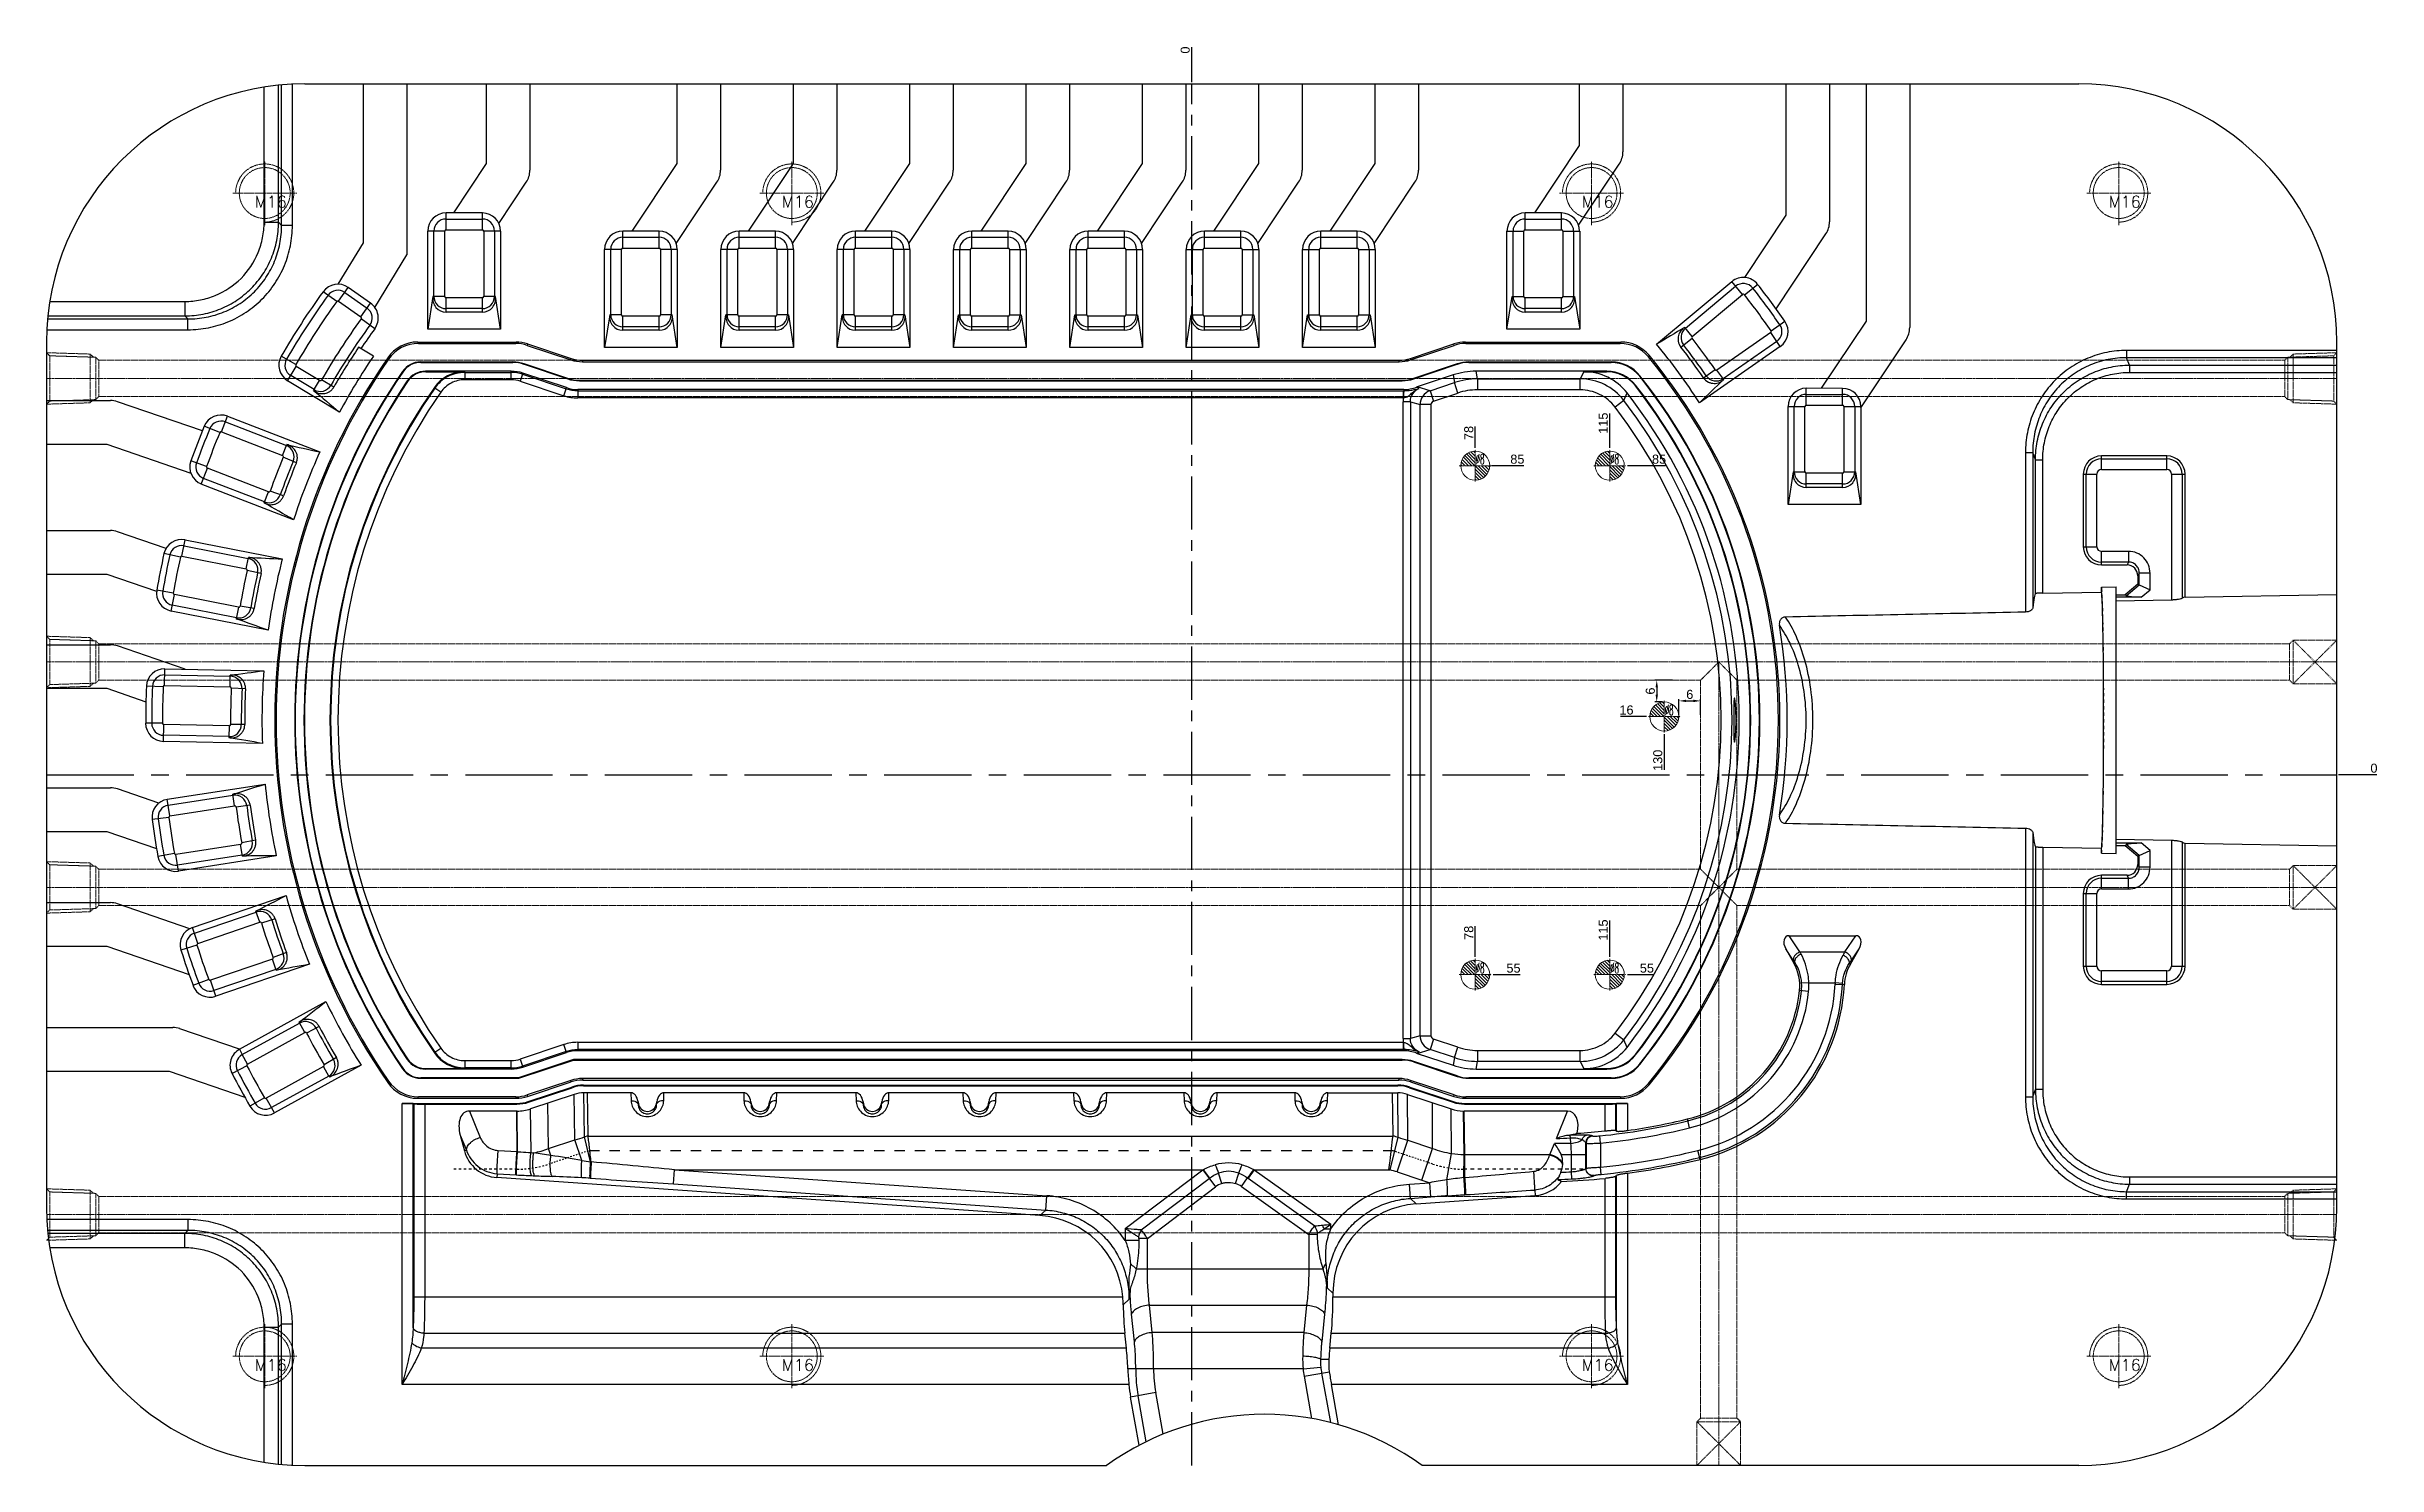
# Model space of a CAD drawing. Header units: millimetres. Extents: x 2105 to 2746, y 1639 to 2029.
import ezdxf
from ezdxf.enums import TextEntityAlignment as Align

# ---------------------------------------------------------------- set-up
doc = ezdxf.new("R2010")
doc.units = ezdxf.units.MM
doc.linetypes.add('CENTER', pattern=[0.6, 0.375, -0.075, 0.075, -0.075])
doc.linetypes.add('HIDDEN', pattern=[0.2, 0.1, -0.1])
for name, color, linetype, lineweight in [('cool', 153, 'HIDDEN', 9), ('epin', 13, 'Continuous', 9), ('screw', 33, 'Continuous', 13)]:
    doc.layers.add(name, color=color, linetype=linetype, lineweight=lineweight)
doc.layers.add('DEFAULT_2', color=8, linetype='HIDDEN')
doc.layers.add('DIM', color=3, linetype='Continuous')
doc.styles.get("Standard").update_dxf_attribs({"font": 'arial.ttf'})
doc.styles.add('TXT', font='txt.shx', dxfattribs={"bigfont": 'gbcbig.shx'})
doc.styles.add('TXT05', font='txt.shx', dxfattribs={"width": 0.5, "bigfont": 'gbcbig.shx'})
doc.dimstyles.new('ISO-25', dxfattribs={"dimtxt": 2.5, "dimasz": 2.5, "dimexe": 1.25, "dimexo": 0.625, "dimtad": 1, "dimtxsty": 'Standard', "dimcen": 2.5, "dimadec": 0, "dimazin": 0, "dimtfac": 1, "dimtmove": 0, "dimatfit": 3, "dimfxl": 0, "dimarcsym": 0})

msp = doc.modelspace()

# ---------------------------------------------------------------- blocks, each defined once
blk = doc.blocks.new('cool_jt_f12')
at = {"layer": 'cool', "ltscale": 0.3}
for p, q in [((0, 7.0785), (0.856, 6.2225)), ((0, 7.0785), (12, 6.7035)), ((12, 6.7035), (12.856, 5.8475)), ((12, 6.7035), (12, -6.7035)), ((0.856, 6.2225), (0.856, -6.2225)), ((13.5, 5.827375), (0.856, 6.2225)), ((0.856, 6.2225), (13.5, 5.827375)), ((14.327375, 5), (13.5, 5.827375)), ((13.5, -5.827375), (13.5, 5.827375)), ((14.327375, -5), (14.327375, 5)), ((0.856, -6.2225), (0, -7.0785)), ((0.856, -6.2225), (13.5, -5.827375)), ((12, -6.7035), (12.856, -5.8475)), ((13.5, -5.827375), (14.327375, -5)), ((0, -7.0785), (12, -6.7035))]:
    blk.add_line(p, q, dxfattribs=at)
blk = doc.blocks.new('02')
at = {"layer": 'cool', "ltscale": 0.932966}
for p, q in [((1262.52, -963.86), (1863.86, -963.86)), ((1262.52, -973.86), (1863.86, -973.86))]:
    blk.add_line(p, q, dxfattribs=at)
at = {"layer": 'cool', "color": 1, "linetype": 'CENTER', "ltscale": 0.621977}
blk.add_line((1248.19, -968.86), (1878.19, -968.86), dxfattribs=at)
at = {"layer": 'cool', "ltscale": 0.932966}
blk.add_blockref('cool_jt_f12', (1248.19, -968.86), dxfattribs=at)
at = {"layer": 'cool', "ltscale": 0.932966, "rotation": 180}
blk.add_blockref('cool_jt_f12', (1878.19, -968.86), dxfattribs=at)
blk = doc.blocks.new('cool_jt_g15')
at = {"layer": 'cool', "ltscale": 0.3}
for p, q in [((0, 6), (12, 6)), ((0, 6), (12, -6)), ((0, -6), (12, 6)), ((12, -6), (12, 6)), ((12, 6), (13, 5)), ((13, -5), (13, 5)), ((0, -6), (12, -6)), ((12, -6), (13, -5))]:
    blk.add_line(p, q, dxfattribs=at)
blk = doc.blocks.new('04')
at = {"layer": 'cool', "ltscale": 0.932966}
for p, q in [((562.52, -812.86), (1165.19, -812.86)), ((1008.19, -817.86), (1003.19, -822.86)), ((1008.19, -817.86), (1013.19, -822.86)), ((562.52, -822.86), (1003.19, -822.86)), ((1003.19, -874.86), (1003.19, -822.86)), ((1013.19, -822.86), (1165.19, -822.86)), ((1013.19, -874.86), (1013.19, -822.86)), ((562.52, -874.86), (1003.19, -874.86)), ((1003.19, -874.86), (1013.19, -884.86)), ((1003.19, -884.86), (1013.19, -874.86)), ((1013.19, -874.86), (1165.19, -874.86)), ((562.52, -884.86), (1003.19, -884.86)), ((1003.19, -1025.86), (1003.19, -884.86)), ((1013.19, -884.86), (1165.19, -884.86)), ((1013.19, -1025.86), (1013.19, -884.86))]:
    blk.add_line(p, q, dxfattribs=at)
at = {"layer": 'cool', "color": 1, "linetype": 'CENTER', "ltscale": 0.621977}
for p, q in [((548.19, -817.86), (1178.19, -817.86)), ((1008.19, -1038.86), (1008.19, -817.86)), ((548.19, -879.86), (1178.19, -879.86))]:
    blk.add_line(p, q, dxfattribs=at)
at = {"layer": 'cool', "ltscale": 0.932966}
for p in [(548.19, -817.86), (548.19, -879.86)]:
    blk.add_blockref('cool_jt_f12', p, dxfattribs=at)
for p, rotation in [((1178.19, -817.86), 180), ((1178.19, -879.86), 180), ((1008.19, -1038.86), 89.99999999999994)]:
    blk.add_blockref('cool_jt_g15', p, dxfattribs=dict(at, rotation=rotation))
blk = doc.blocks.new('screw_m16_g')
at = {"layer": 'screw', "color": 1, "linetype": 'CENTER', "ltscale": 0.497582}
for p, q in [((0, -8.8), (0, 8.8)), ((-8.8, 0), (8.8, 0))]:
    blk.add_line(p, q, dxfattribs=at)
at = {"layer": 'screw', "color": 33, "linetype": 'HIDDEN', "ltscale": 0.497582}
blk.add_circle((0, 0), 7, dxfattribs=at)
at = {"layer": 'screw', "color": 92, "linetype": 'HIDDEN', "ltscale": 0.497582}
blk.add_arc((0, 0), 8, 270, 180, dxfattribs=at)
at = {"layer": 'screw', "color": 6, "style": 'TXT'}
blk.add_text('M16', height=3.2, dxfattribs=at).set_placement((-2.72, -4))
blk = doc.blocks.new('*D211')
at = {"layer": 'Defpoints', "color": 0, "transparency": 16777216}
for p in [(2552.33, 1855.21), (2547.52, 1849.21), (2549.6, 1849.21)]:
    blk.add_point(p, dxfattribs=at)
at = {"layer": 'DIM', "color": 0, "lineweight": -2, "transparency": 16777216}
for p, q in [((2551.83, 1855.21), (2547.02, 1855.21)), ((2547.52, 1853.21), (2547.52, 1851.21)), ((2549.1, 1849.21), (2547.02, 1849.21))]:
    blk.add_line(p, q, dxfattribs=at)
at = {"layer": 'DIM', "color": 0, "transparency": 16777216}
for points in [[(2547.19, 1853.21), (2547.86, 1853.21), (2547.52, 1855.21)], [(2547.19, 1851.21), (2547.86, 1851.21), (2547.52, 1849.21)]]:
    blk.add_solid(points, dxfattribs=at)
at = {"layer": 'DIM', "color": 0, "transparency": 16777216, "insert": (2545.75, 1852.21), "char_height": 2.5, "attachment_point": 5, "rotation": 90}
blk.add_mtext('6', dxfattribs=at)
blk = doc.blocks.new('epin_ejp_8')
at = {"layer": 'epin'}
h = blk.add_hatch(dxfattribs=at)
h.set_pattern_fill('_ANSI31', color=123, scale=0.2, angle=90, style=0)
h.set_pattern_definition([(135, (-2636.1445, 786.8366), (-0.4490128, -0.4490128), [])])
h.paths.add_polyline_path([(0, 4, 0.414214), (-4, 0), (0, 0)])
h.paths.add_polyline_path([(4, 0), (0, 0), (0, -4, 0.414214)])
at = {"layer": 'epin', "color": 1, "linetype": 'CENTER', "ltscale": 0.248791}
for p, q in [((-4.4, 0), (4.4, 0)), ((0, -4.4), (0, 4.4))]:
    blk.add_line(p, q, dxfattribs=at)
at = {"layer": 'epin'}
blk.add_circle((0, 0), 4, dxfattribs=at)
at = {"layer": 'epin', "color": 6, "style": 'TXT05', "width": 0.5}
blk.add_text('%%c8', height=2.8, dxfattribs=at).set_placement((1.33, 1.8), align=Align.MIDDLE)
blk = doc.blocks.new('*D213')
at = {"layer": 'Defpoints', "color": 0, "transparency": 16777216}
for p in [(2559.6, 1849.5), (2553.6, 1845.21), (2559.6, 1845.21)]:
    blk.add_point(p, dxfattribs=at)
at = {"layer": 'DIM', "color": 0, "lineweight": -2, "transparency": 16777216}
for p, q in [((2553.6, 1845.71), (2553.6, 1850)), ((2555.6, 1849.5), (2557.6, 1849.5)), ((2559.6, 1845.71), (2559.6, 1850))]:
    blk.add_line(p, q, dxfattribs=at)
at = {"layer": 'DIM', "color": 0, "transparency": 16777216}
for points in [[(2555.6, 1849.83), (2555.6, 1849.17), (2553.6, 1849.5)], [(2557.6, 1849.83), (2557.6, 1849.17), (2559.6, 1849.5)]]:
    blk.add_solid(points, dxfattribs=at)
at = {"layer": 'DIM', "color": 0, "transparency": 16777216, "insert": (2556.6, 1851.27), "char_height": 2.5, "attachment_point": 5}
blk.add_mtext('6', dxfattribs=at)
blk = doc.blocks.new('*D214')
at = {"layer": 'Defpoints', "color": 0, "transparency": 16777216}
for p in [(2501.6, 1914.21), (2506.88, 1914.21), (2419.6, 1829.21)]:
    blk.add_point(p, dxfattribs=at)
at = {"layer": 'DIM', "color": 0, "lineweight": -2, "transparency": 16777216}
blk.add_line((2502.1, 1914.21), (2510.98, 1914.21), dxfattribs=at)
at = {"layer": 'DIM', "color": 0, "transparency": 16777216, "insert": (2509.18, 1915.98), "char_height": 2.5, "attachment_point": 5}
blk.add_mtext('85', dxfattribs=at)
blk = doc.blocks.new('*D215')
at = {"layer": 'Defpoints', "color": 0, "transparency": 16777216}
for p in [(2539, 1914.21), (2545.86, 1914.21), (2419.6, 1829.21)]:
    blk.add_point(p, dxfattribs=at)
at = {"layer": 'DIM', "color": 0, "lineweight": -2, "transparency": 16777216}
blk.add_line((2539.5, 1914.21), (2549.96, 1914.21), dxfattribs=at)
at = {"layer": 'DIM', "color": 0, "transparency": 16777216, "insert": (2548.16, 1915.98), "char_height": 2.5, "attachment_point": 5}
blk.add_mtext('85', dxfattribs=at)
blk = doc.blocks.new('*D216')
at = {"layer": 'Defpoints', "color": 0, "transparency": 16777216}
for p in [(2497.6, 1920.91), (2497.6, 1918.61), (2419.6, 1829.21)]:
    blk.add_point(p, dxfattribs=at)
at = {"layer": 'DIM', "color": 0, "lineweight": -2, "transparency": 16777216}
blk.add_line((2497.6, 1919.11), (2497.6, 1924.98), dxfattribs=at)
at = {"layer": 'DIM', "color": 0, "transparency": 16777216, "insert": (2495.82, 1923.2), "char_height": 2.5, "attachment_point": 5, "rotation": 90}
blk.add_mtext('78', dxfattribs=at)
blk = doc.blocks.new('*D217')
at = {"layer": 'Defpoints', "color": 0, "transparency": 16777216}
for p in [(2534.6, 1922.73), (2534.6, 1918.61), (2419.6, 1829.21)]:
    blk.add_point(p, dxfattribs=at)
at = {"layer": 'DIM', "color": 0, "lineweight": -2, "transparency": 16777216}
blk.add_line((2534.6, 1919.11), (2534.6, 1928.54), dxfattribs=at)
at = {"layer": 'DIM', "color": 0, "transparency": 16777216, "insert": (2532.82, 1925.89), "char_height": 2.5, "attachment_point": 5, "rotation": 90}
blk.add_mtext('115', dxfattribs=at)
blk = doc.blocks.new('*D218')
at = {"layer": 'Defpoints', "color": 0, "transparency": 16777216}
for p in [(2419.6, 1829.21), (2497.6, 1783.43), (2497.6, 1778.61)]:
    blk.add_point(p, dxfattribs=at)
at = {"layer": 'DIM', "color": 0, "lineweight": -2, "transparency": 16777216}
blk.add_line((2497.6, 1779.11), (2497.6, 1787.49), dxfattribs=at)
at = {"layer": 'DIM', "color": 0, "transparency": 16777216, "insert": (2495.82, 1785.71), "char_height": 2.5, "attachment_point": 5, "rotation": 90}
blk.add_mtext('78', dxfattribs=at)
blk = doc.blocks.new('*D219')
at = {"layer": 'Defpoints', "color": 0, "transparency": 16777216}
for p in [(2419.6, 1829.21), (2534.6, 1783.32), (2534.6, 1778.61)]:
    blk.add_point(p, dxfattribs=at)
at = {"layer": 'DIM', "color": 0, "lineweight": -2, "transparency": 16777216}
blk.add_line((2534.6, 1779.11), (2534.6, 1789.12), dxfattribs=at)
at = {"layer": 'DIM', "color": 0, "transparency": 16777216, "insert": (2532.82, 1786.47), "char_height": 2.5, "attachment_point": 5, "rotation": 90}
blk.add_mtext('115', dxfattribs=at)
blk = doc.blocks.new('*D220')
at = {"layer": 'Defpoints', "color": 0, "transparency": 16777216}
for p in [(2419.6, 1829.21), (2502, 1774.21), (2505.82, 1774.21)]:
    blk.add_point(p, dxfattribs=at)
at = {"layer": 'DIM', "color": 0, "lineweight": -2, "transparency": 16777216}
blk.add_line((2502.5, 1774.21), (2509.92, 1774.21), dxfattribs=at)
at = {"layer": 'DIM', "color": 0, "transparency": 16777216, "insert": (2508.12, 1775.98), "char_height": 2.5, "attachment_point": 5}
blk.add_mtext('55', dxfattribs=at)
blk = doc.blocks.new('*D221')
at = {"layer": 'Defpoints', "color": 0, "transparency": 16777216}
for p in [(2419.6, 1829.21), (2539, 1774.21), (2542.51, 1774.21)]:
    blk.add_point(p, dxfattribs=at)
at = {"layer": 'DIM', "color": 0, "lineweight": -2, "transparency": 16777216}
blk.add_line((2539.5, 1774.21), (2546.61, 1774.21), dxfattribs=at)
at = {"layer": 'DIM', "color": 0, "transparency": 16777216, "insert": (2544.81, 1775.98), "char_height": 2.5, "attachment_point": 5}
blk.add_mtext('55', dxfattribs=at)
blk = doc.blocks.new('*D222')
at = {"layer": 'Defpoints', "color": 0, "transparency": 16777216}
for p in [(2541.37, 1845.21), (2545.2, 1845.21), (2419.6, 1829.21)]:
    blk.add_point(p, dxfattribs=at)
at = {"layer": 'DIM', "color": 0, "lineweight": -2, "transparency": 16777216}
blk.add_line((2544.7, 1845.21), (2537.53, 1845.21), dxfattribs=at)
at = {"layer": 'DIM', "color": 0, "transparency": 16777216, "insert": (2539.2, 1846.98), "char_height": 2.5, "attachment_point": 5}
blk.add_mtext('16', dxfattribs=at)
blk = doc.blocks.new('*D223')
at = {"layer": 'Defpoints', "color": 0, "transparency": 16777216}
for p in [(2549.6, 1840.81), (2549.6, 1836.3), (2419.6, 1829.21)]:
    blk.add_point(p, dxfattribs=at)
at = {"layer": 'DIM', "color": 0, "lineweight": -2, "transparency": 16777216}
blk.add_line((2549.6, 1840.31), (2549.6, 1830.52), dxfattribs=at)
at = {"layer": 'DIM', "color": 0, "transparency": 16777216, "insert": (2547.82, 1833.16), "char_height": 2.5, "attachment_point": 5, "rotation": 90}
blk.add_mtext('130', dxfattribs=at)
blk = doc.blocks.new('*D224')
at = {"layer": 'Defpoints', "color": 0, "transparency": 16777216}
for p in [(2419.6, 1829.21), (2734.6, 1829.21), (2743.5, 1829.21)]:
    blk.add_point(p, dxfattribs=at)
at = {"layer": 'DIM', "color": 0, "lineweight": -2, "transparency": 16777216}
blk.add_line((2735.1, 1829.21), (2745.63, 1829.21), dxfattribs=at)
at = {"layer": 'DIM', "color": 0, "transparency": 16777216, "insert": (2744.82, 1830.98), "char_height": 2.5, "attachment_point": 5}
blk.add_mtext('0', dxfattribs=at)
blk = doc.blocks.new('*D225')
at = {"layer": 'Defpoints', "color": 0, "transparency": 16777216}
for p in [(2419.6, 2027.22), (2419.6, 2019.21), (2419.6, 1829.21)]:
    blk.add_point(p, dxfattribs=at)
at = {"layer": 'DIM', "color": 0, "lineweight": -2, "transparency": 16777216}
blk.add_line((2419.6, 2019.71), (2419.6, 2029.35), dxfattribs=at)
at = {"layer": 'DIM', "color": 0, "transparency": 16777216, "insert": (2417.82, 2028.53), "char_height": 2.5, "attachment_point": 5, "rotation": 90}
blk.add_mtext('0', dxfattribs=at)

# ---------------------------------------------------------------- dimensions: what is measured, and where the dimension line sits
at = {"layer": 'DIM'}
for feature_location, offset, dtype, origin, picture, middle in [((2419.59829, 2019.20527), (0, 8.01004), 1, (2419.59833, 1829.20527), '*D225', (2417.82211, 2028.53021)), ((2534.598, 1918.605), (0, 4.129), 1, (2419.598, 1829.205), '*D217', (2532.822, 1925.888)), ((2497.598, 1918.605), (0, 2.309), 1, (2419.598, 1829.205), '*D216', (2495.822, 1923.197)), ((2501.598, 1914.205), (5.282, 0), 0, (2419.598, 1829.205), '*D214', (2509.181, 1915.981)), ((2538.998, 1914.205), (6.863, 0), 0, (2419.598, 1829.205), '*D215', (2548.163, 1915.981)), ((2545.198, 1845.205), (-3.824, 0), 0, (2419.598, 1829.205), '*D222', (2539.203, 1846.981)), ((2549.598, 1840.805), (0, -4.502), 1, (2419.598, 1829.205), '*D223', (2547.821, 1833.163)), ((2734.598333859, 1829.205273559), (8.90198787, 0), 0, (2419.598333849, 1829.205273559), '*D224', (2744.815214976, 1830.981456029)), ((2497.598, 1778.605), (0, 4.823), 1, (2419.598, 1829.205), '*D218', (2495.822, 1785.711)), ((2534.598, 1778.605), (0, 4.711), 1, (2419.598, 1829.205), '*D219', (2532.822, 1786.47)), ((2501.998, 1774.205), (3.825, 0), 0, (2419.598, 1829.205), '*D220', (2508.123, 1775.976)), ((2538.998, 1774.205), (3.514, 0), 0, (2419.598, 1829.205), '*D221', (2544.812, 1775.976))]:
    dim = msp.add_ordinate_dim(feature_location=feature_location, offset=offset, dtype=dtype, origin=origin, dimstyle='ISO-25', override={"dimasz": 2, "dimexe": 0.49975, "dimexo": 0.49975, "dimgap": 0.49975}, dxfattribs=at)
    dim.commit()
    dim.dimension.update_dxf_attribs({"geometry": picture, "text_midpoint": middle})
dim = msp.add_linear_dim(base=(2547.523, 1849.205), p1=(2552.326, 1855.205), p2=(2549.598, 1849.205), angle=90, dimstyle='ISO-25', override={"dimasz": 2, "dimexe": 0.49975, "dimexo": 0.49975, "dimgap": 0.49975}, dxfattribs=at)
dim.commit()
dim.dimension.update_dxf_attribs({"geometry": '*D211', "text_midpoint": (2545.747, 1852.205)})
dim = msp.add_linear_dim(base=(2559.598, 1849.499), p1=(2553.598, 1845.205), p2=(2559.598, 1845.205), dimstyle='ISO-25', override={"dimasz": 2, "dimexe": 0.49975, "dimexo": 0.49975, "dimgap": 0.49975}, dxfattribs=at)
dim.commit()
dim.dimension.update_dxf_attribs({"geometry": '*D213', "text_midpoint": (2556.598, 1851.275)})

# ---------------------------------------------------------------- linework, layer by layer
at = {"color": 7, "linetype": 'Continuous'}
for p, q in [((2164.435, 1981.155), (2164.435, 2018.322)), ((2168.396, 1981.155), (2168.396, 2018.839)), ((2169.235, 1980.315), (2169.235, 2018.92)), ((2172.206, 1980.315), (2172.206, 2019.124)), ((2175.598, 2019.205), (2663.598, 2019.205)), ((2191.695, 2019.205), (2191.695, 1975.542)), ((2203.695, 2019.205), (2203.695, 1972.179)), ((2225.544, 2019.205), (2225.544, 1997.285)), ((2237.544, 2019.205), (2237.544, 1995.47)), ((2277.992, 2019.205), (2277.992, 1997.285)), ((2289.992, 2019.205), (2289.992, 1995.47)), ((2309.992, 2019.205), (2309.992, 1997.285)), ((2321.992, 2019.205), (2321.992, 1995.47)), ((2341.992, 2019.205), (2341.992, 1997.285)), ((2353.992, 2019.205), (2353.992, 1995.47)), ((2373.992, 2019.205), (2373.992, 1997.285)), ((2385.992, 2019.205), (2385.992, 1995.47)), ((2405.992, 2019.205), (2405.992, 1997.285)), ((2417.992, 2019.205), (2417.992, 1995.47)), ((2437.992, 2019.205), (2437.992, 1997.285)), ((2449.992, 2019.205), (2449.992, 1995.47)), ((2469.992, 2019.205), (2469.992, 1997.285)), ((2481.992, 2019.205), (2481.992, 1995.47)), ((2526.219, 2019.205), (2526.219, 2002.31)), ((2538.219, 2019.205), (2538.219, 2000.495)), ((2583.058, 2019.205), (2583.058, 1983.096)), ((2595.058, 2019.205), (2595.058, 1981.281)), ((2605.107, 2019.205), (2605.107, 1953.991)), ((2617.107, 2019.205), (2617.107, 1952.176)), ((2526.219, 2002.31), (2513.852, 1983.733)), ((2225.544, 1997.285), (2216.522, 1983.733)), ((2277.992, 1997.285), (2265.624, 1978.708)), ((2309.992, 1997.285), (2297.624, 1978.708)), ((2341.992, 1997.285), (2329.624, 1978.708)), ((2373.992, 1997.285), (2361.624, 1978.708)), ((2405.992, 1997.285), (2393.624, 1978.708)), ((2437.992, 1997.285), (2425.624, 1978.708)), ((2469.992, 1997.285), (2457.624, 1978.708)), ((2526.03, 1980.372), (2537.213, 1997.17)), ((2228.993, 1980.811), (2236.538, 1992.145)), ((2277.803, 1975.347), (2288.986, 1992.145)), ((2309.803, 1975.347), (2320.986, 1992.145)), ((2341.803, 1975.347), (2352.986, 1992.145)), ((2373.803, 1975.347), (2384.986, 1992.145)), ((2405.803, 1975.347), (2416.986, 1992.145)), ((2437.803, 1975.347), (2448.986, 1992.145)), ((2469.803, 1975.347), (2480.986, 1992.145)), ((2214.465, 1979.1), (2214.465, 1983.733)), ((2224.465, 1983.715), (2214.465, 1983.733)), ((2214.465, 1982.054), (2224.465, 1982.054)), ((2224.465, 1979.1), (2224.465, 1983.715)), ((2511.326, 1979.1), (2511.326, 1983.733)), ((2521.326, 1983.715), (2511.326, 1983.733)), ((2511.326, 1982.054), (2521.326, 1982.054)), ((2521.326, 1979.1), (2521.326, 1983.715)), ((2583.058, 1983.096), (2571.666, 1965.984)), ((2164.435, 1981.155), (2168.396, 1981.155)), ((2168.396, 1981.155), (2169.235, 1980.315)), ((2172.206, 1980.315), (2169.235, 1980.315)), ((2191.695, 1975.542), (2184.751, 1964.127)), ((2209.465, 1951.733), (2209.465, 1978.733)), ((2214.098, 1978.733), (2209.465, 1978.733)), ((2211.144, 1960.733), (2211.144, 1978.733)), ((2214.098, 1960.733), (2214.098, 1978.733)), ((2214.465, 1979.1), (2224.465, 1979.1)), ((2224.832, 1978.733), (2224.832, 1960.733)), ((2229.465, 1978.733), (2224.832, 1978.733)), ((2227.786, 1978.733), (2227.786, 1960.733)), ((2229.465, 1978.733), (2229.465, 1951.733)), ((2263.098, 1974.075), (2263.098, 1978.708)), ((2273.098, 1978.69), (2263.098, 1978.708)), ((2263.098, 1977.029), (2273.098, 1977.029)), ((2273.098, 1974.075), (2273.098, 1978.69)), ((2295.098, 1974.075), (2295.098, 1978.708)), ((2305.098, 1978.69), (2295.098, 1978.708)), ((2295.098, 1977.029), (2305.098, 1977.029)), ((2305.098, 1974.075), (2305.098, 1978.69)), ((2327.098, 1974.075), (2327.098, 1978.708)), ((2337.098, 1978.69), (2327.098, 1978.708)), ((2327.098, 1977.029), (2337.098, 1977.029)), ((2337.098, 1974.075), (2337.098, 1978.69)), ((2359.098, 1974.075), (2359.098, 1978.708)), ((2369.098, 1978.69), (2359.098, 1978.708)), ((2359.098, 1977.029), (2369.098, 1977.029)), ((2369.098, 1974.075), (2369.098, 1978.69)), ((2391.098, 1974.075), (2391.098, 1978.708)), ((2401.098, 1978.69), (2391.098, 1978.708)), ((2391.098, 1977.029), (2401.098, 1977.029)), ((2401.098, 1974.075), (2401.098, 1978.69)), ((2423.098, 1974.075), (2423.098, 1978.708)), ((2433.098, 1978.69), (2423.098, 1978.708)), ((2423.098, 1977.029), (2433.098, 1977.029)), ((2433.098, 1974.075), (2433.098, 1978.69)), ((2455.098, 1974.075), (2455.098, 1978.708)), ((2465.098, 1978.69), (2455.098, 1978.708)), ((2455.098, 1977.029), (2465.098, 1977.029)), ((2465.098, 1974.075), (2465.098, 1978.69)), ((2506.326, 1951.733), (2506.326, 1978.733)), ((2506.326, 1978.733), (2510.959, 1978.733)), ((2508.004, 1960.733), (2508.004, 1978.733)), ((2510.959, 1960.733), (2510.959, 1978.733)), ((2511.326, 1979.1), (2521.326, 1979.1)), ((2521.692, 1978.733), (2521.692, 1960.733)), ((2521.692, 1978.733), (2526.326, 1978.733)), ((2524.647, 1978.733), (2524.647, 1960.733)), ((2526.326, 1978.733), (2526.326, 1951.733)), ((2580.34, 1957.359), (2594.052, 1977.956)), ((2194.901, 1957.723), (2203.695, 1972.179)), ((2258.098, 1946.708), (2258.098, 1973.708)), ((2262.732, 1973.708), (2258.098, 1973.708)), ((2259.777, 1955.708), (2259.777, 1973.708)), ((2262.732, 1955.708), (2262.732, 1973.708)), ((2263.098, 1974.075), (2273.098, 1974.075)), ((2273.465, 1973.708), (2273.465, 1955.708)), ((2278.098, 1973.708), (2273.465, 1973.708)), ((2276.42, 1973.708), (2276.42, 1955.708)), ((2278.098, 1973.708), (2278.098, 1946.708)), ((2290.098, 1946.708), (2290.098, 1973.708)), ((2294.732, 1973.708), (2290.098, 1973.708)), ((2291.777, 1955.708), (2291.777, 1973.708)), ((2294.732, 1955.708), (2294.732, 1973.708)), ((2295.098, 1974.075), (2305.098, 1974.075)), ((2305.465, 1973.708), (2305.465, 1955.708)), ((2310.098, 1973.708), (2305.465, 1973.708)), ((2308.42, 1973.708), (2308.42, 1955.708)), ((2310.098, 1973.708), (2310.098, 1946.708)), ((2322.098, 1946.708), (2322.098, 1973.708)), ((2326.732, 1973.708), (2322.098, 1973.708)), ((2323.777, 1955.708), (2323.777, 1973.708)), ((2326.732, 1955.708), (2326.732, 1973.708)), ((2327.098, 1974.075), (2337.098, 1974.075)), ((2337.465, 1973.708), (2337.465, 1955.708)), ((2342.098, 1973.708), (2337.465, 1973.708)), ((2340.42, 1973.708), (2340.42, 1955.708)), ((2342.098, 1973.708), (2342.098, 1946.708)), ((2354.098, 1946.708), (2354.098, 1973.708)), ((2354.098, 1973.708), (2358.732, 1973.708)), ((2355.777, 1955.708), (2355.777, 1973.708)), ((2358.732, 1955.708), (2358.732, 1973.708)), ((2359.098, 1974.075), (2369.098, 1974.075)), ((2369.465, 1973.708), (2369.465, 1955.708)), ((2369.465, 1973.708), (2374.098, 1973.708)), ((2372.42, 1973.708), (2372.42, 1955.708)), ((2374.098, 1973.708), (2374.098, 1946.708)), ((2386.098, 1946.708), (2386.098, 1973.708)), ((2386.098, 1973.708), (2390.732, 1973.708)), ((2387.777, 1955.708), (2387.777, 1973.708)), ((2390.732, 1955.708), (2390.732, 1973.708)), ((2391.098, 1974.075), (2401.098, 1974.075)), ((2401.465, 1973.708), (2401.465, 1955.708)), ((2401.465, 1973.708), (2406.098, 1973.708)), ((2404.42, 1973.708), (2404.42, 1955.708)), ((2406.098, 1973.708), (2406.098, 1946.708)), ((2418.098, 1946.708), (2418.098, 1973.708)), ((2418.098, 1973.708), (2422.732, 1973.708)), ((2419.777, 1955.708), (2419.777, 1973.708)), ((2422.732, 1955.708), (2422.732, 1973.708)), ((2423.098, 1974.075), (2433.098, 1974.075)), ((2433.465, 1973.708), (2433.465, 1955.708)), ((2433.465, 1973.708), (2438.098, 1973.708)), ((2436.42, 1973.708), (2436.42, 1955.708)), ((2438.098, 1973.708), (2438.098, 1946.708)), ((2450.098, 1946.708), (2450.098, 1973.708)), ((2450.098, 1973.708), (2454.732, 1973.708)), ((2451.777, 1955.708), (2451.777, 1973.708)), ((2454.732, 1955.708), (2454.732, 1973.708)), ((2455.098, 1974.075), (2465.098, 1974.075)), ((2465.465, 1973.708), (2465.465, 1955.708)), ((2465.465, 1973.708), (2470.098, 1973.708)), ((2468.42, 1973.708), (2468.42, 1955.708)), ((2470.098, 1973.708), (2470.098, 1946.708)), ((2184.408, 1959.343), (2180.661, 1962.068)), ((2184.915, 1959.427), (2187.562, 1963.208)), ((2193.707, 1958.906), (2187.562, 1963.208)), ((2547.467, 1947.585), (2568.152, 1964.834)), ((2555.398, 1952.012), (2569.228, 1963.544)), ((2571.12, 1961.275), (2568.152, 1964.834)), ((2571.642, 1961.221), (2575.264, 1964.082)), ((2105.481, 1959.369), (2142.649, 1959.369)), ((2142.649, 1959.369), (2142.649, 1955.408)), ((2184.915, 1959.427), (2191.059, 1955.125)), ((2186.61, 1961.848), (2192.754, 1957.545)), ((2191.059, 1955.125), (2193.707, 1958.906)), ((2210.854, 1960.733), (2209.465, 1951.733)), ((2214.098, 1960.733), (2210.854, 1960.733)), ((2214.465, 1956.463), (2214.465, 1960.366)), ((2224.465, 1960.366), (2214.465, 1960.366)), ((2224.465, 1957.412), (2214.465, 1957.412)), ((2224.465, 1956.463), (2214.465, 1956.463)), ((2224.465, 1956.463), (2224.465, 1960.366)), ((2228.076, 1960.733), (2224.832, 1960.733)), ((2229.465, 1951.733), (2228.076, 1960.733)), ((2259.487, 1955.708), (2258.098, 1946.708)), ((2262.732, 1955.708), (2259.487, 1955.708)), ((2276.71, 1955.708), (2273.465, 1955.708)), ((2278.098, 1946.708), (2276.71, 1955.708)), ((2290.098, 1946.708), (2291.487, 1955.708)), ((2294.732, 1955.708), (2291.487, 1955.708)), ((2308.71, 1955.708), (2305.465, 1955.708)), ((2308.71, 1955.708), (2310.098, 1946.708)), ((2322.098, 1946.708), (2323.487, 1955.708)), ((2326.732, 1955.708), (2323.487, 1955.708)), ((2340.71, 1955.708), (2337.465, 1955.708)), ((2340.71, 1955.708), (2342.098, 1946.708)), ((2354.098, 1946.708), (2355.487, 1955.708)), ((2355.487, 1955.708), (2358.732, 1955.708)), ((2369.465, 1955.708), (2372.71, 1955.708)), ((2372.71, 1955.708), (2374.098, 1946.708)), ((2386.098, 1946.708), (2387.487, 1955.708)), ((2387.487, 1955.708), (2390.732, 1955.708)), ((2401.465, 1955.708), (2404.71, 1955.708)), ((2404.71, 1955.708), (2406.098, 1946.708)), ((2418.098, 1946.708), (2419.487, 1955.708)), ((2419.487, 1955.708), (2422.732, 1955.708)), ((2433.465, 1955.708), (2436.71, 1955.708)), ((2436.71, 1955.708), (2438.098, 1946.708)), ((2450.098, 1946.708), (2451.487, 1955.708)), ((2451.487, 1955.708), (2454.732, 1955.708)), ((2465.465, 1955.708), (2468.71, 1955.708)), ((2468.71, 1955.708), (2470.098, 1946.708)), ((2506.326, 1951.733), (2507.714, 1960.733)), ((2507.714, 1960.733), (2510.959, 1960.733)), ((2511.326, 1956.463), (2511.326, 1960.366)), ((2521.326, 1960.366), (2511.326, 1960.366)), ((2521.326, 1957.412), (2511.326, 1957.412)), ((2521.326, 1956.463), (2511.326, 1956.463)), ((2521.326, 1956.463), (2521.326, 1960.366)), ((2521.692, 1960.733), (2524.937, 1960.733)), ((2524.937, 1960.733), (2526.326, 1951.733)), ((2557.29, 1949.743), (2571.12, 1961.275)), ((2104.679, 1951.597), (2143.488, 1951.597)), ((2104.884, 1954.568), (2143.488, 1954.568)), ((2104.965, 1955.408), (2142.649, 1955.408)), ((2142.649, 1955.408), (2143.488, 1954.568)), ((2143.488, 1951.597), (2143.488, 1954.568)), ((2194.891, 1951.881), (2191.146, 1954.608)), ((2229.465, 1951.733), (2209.465, 1951.733)), ((2263.098, 1951.438), (2263.098, 1955.341)), ((2273.098, 1955.341), (2263.098, 1955.341)), ((2273.098, 1952.387), (2263.098, 1952.387)), ((2273.098, 1951.438), (2263.098, 1951.438)), ((2273.098, 1951.438), (2273.098, 1955.341)), ((2295.098, 1951.438), (2295.098, 1955.341)), ((2305.098, 1955.341), (2295.098, 1955.341)), ((2305.098, 1952.387), (2295.098, 1952.387)), ((2305.098, 1951.438), (2295.098, 1951.438)), ((2305.098, 1951.438), (2305.098, 1955.341)), ((2327.098, 1951.438), (2327.098, 1955.341)), ((2337.098, 1955.341), (2327.098, 1955.341)), ((2337.098, 1952.387), (2327.098, 1952.387)), ((2337.098, 1951.438), (2327.098, 1951.438)), ((2337.098, 1951.438), (2337.098, 1955.341)), ((2359.098, 1951.438), (2359.098, 1955.341)), ((2369.098, 1955.341), (2359.098, 1955.341)), ((2369.098, 1952.387), (2359.098, 1952.387)), ((2369.098, 1951.438), (2359.098, 1951.438)), ((2369.098, 1951.438), (2369.098, 1955.341)), ((2391.098, 1951.438), (2391.098, 1955.341)), ((2401.098, 1955.341), (2391.098, 1955.341)), ((2401.098, 1952.387), (2391.098, 1952.387)), ((2401.098, 1951.438), (2391.098, 1951.438)), ((2401.098, 1951.438), (2401.098, 1955.341)), ((2423.098, 1951.438), (2423.098, 1955.341)), ((2433.098, 1955.341), (2423.098, 1955.341)), ((2433.098, 1952.387), (2423.098, 1952.387)), ((2433.098, 1951.438), (2423.098, 1951.438)), ((2433.098, 1951.438), (2433.098, 1955.341)), ((2455.098, 1951.438), (2455.098, 1955.341)), ((2465.098, 1955.341), (2455.098, 1955.341)), ((2465.098, 1952.387), (2455.098, 1952.387)), ((2465.098, 1951.438), (2455.098, 1951.438)), ((2465.098, 1951.438), (2465.098, 1955.341)), ((2526.326, 1951.733), (2506.326, 1951.733)), ((2554.166, 1946.824), (2557.236, 1949.235)), ((2557.29, 1949.743), (2555.205, 1952.243)), ((2578.866, 1950.8), (2564.089, 1940.521)), ((2581.512, 1946.997), (2578.866, 1950.8)), ((2578.958, 1951.309), (2582.774, 1953.938)), ((2605.107, 1953.991), (2592.793, 1935.493)), ((2104.598, 1948.205), (2104.598, 1710.205)), ((2173.158, 1942.022), (2169.145, 1944.337)), ((2194.48, 1944.332), (2190.428, 1946.782)), ((2198.43, 1943.891), (2198.635, 1943.475)), ((2206.9, 1947.817), (2206.687, 1948.223)), ((2206.687, 1948.223), (2233.729, 1948.223)), ((2206.9, 1947.817), (2233.663, 1947.817)), ((2207.464, 1942.732), (2207.536, 1942.595)), ((2207.464, 1942.732), (2232.837, 1942.732)), ((2232.815, 1942.595), (2232.837, 1942.732)), ((2233.663, 1947.817), (2233.729, 1948.223)), ((2236.902, 1947.708), (2236.836, 1947.302)), ((2236.836, 1947.302), (2248.821, 1943.307)), ((2236.902, 1947.708), (2248.887, 1943.713)), ((2248.821, 1943.307), (2248.887, 1943.713)), ((2252.061, 1943.198), (2251.995, 1942.792)), ((2251.995, 1942.792), (2476.652, 1942.792)), ((2252.061, 1943.198), (2476.586, 1943.198)), ((2278.098, 1946.708), (2258.098, 1946.708)), ((2310.098, 1946.708), (2290.098, 1946.708)), ((2342.098, 1946.708), (2322.098, 1946.708)), ((2374.098, 1946.708), (2354.098, 1946.708)), ((2406.098, 1946.708), (2386.098, 1946.708)), ((2438.098, 1946.708), (2418.098, 1946.708)), ((2470.098, 1946.708), (2450.098, 1946.708)), ((2476.652, 1942.792), (2476.586, 1943.198)), ((2479.76, 1943.713), (2491.744, 1947.708)), ((2479.76, 1943.713), (2479.825, 1943.307)), ((2479.825, 1943.307), (2491.81, 1947.302)), ((2491.81, 1947.302), (2491.744, 1947.708)), ((2494.918, 1948.223), (2494.984, 1947.817)), ((2494.918, 1948.223), (2537.662, 1948.223)), ((2494.984, 1947.817), (2537.47, 1947.817)), ((2495.809, 1942.732), (2495.831, 1942.595)), ((2495.809, 1942.732), (2535.04, 1942.732)), ((2534.973, 1942.595), (2535.04, 1942.732)), ((2537.662, 1948.223), (2537.47, 1947.817)), ((2545.227, 1944.149), (2545.41, 1944.565)), ((2581.512, 1946.997), (2559.261, 1931.519)), ((2580.553, 1948.375), (2565.776, 1938.096)), ((2603.646, 1930.14), (2616.102, 1948.851)), ((2734.598, 1945.893), (2676.784, 1945.893)), ((2676.784, 1945.893), (2676.784, 1943.913)), ((2734.598, 1943.913), (2676.784, 1943.913)), ((2677.556, 1941.84), (2676.784, 1943.913)), ((2734.598, 1710.205), (2734.598, 1948.205)), ((2170.889, 1937.56), (2173.286, 1941.525)), ((2185.168, 1928.928), (2170.889, 1937.56)), ((2178.177, 1935.116), (2171.758, 1938.997)), ((2179.706, 1937.644), (2173.286, 1941.525)), ((2178.036, 1934.882), (2179.706, 1937.644)), ((2183.596, 1935.827), (2180.213, 1937.775)), ((2202.564, 1939.97), (2202.493, 1940.109)), ((2203.888, 1937.38), (2203.817, 1937.519)), ((2207.536, 1942.595), (2232.815, 1942.595)), ((2208.815, 1940.183), (2208.888, 1940.046)), ((2232.424, 1940.183), (2208.815, 1940.183)), ((2208.888, 1940.046), (2219.523, 1940.046)), ((2219.523, 1940.046), (2219.62, 1939.861)), ((2219.62, 1939.861), (2219.62, 1937.854)), ((2219.62, 1939.861), (2232.372, 1939.861)), ((2232.372, 1937.854), (2219.62, 1937.854)), ((2232.372, 1939.861), (2232.424, 1940.183)), ((2232.372, 1937.854), (2232.372, 1939.861)), ((2235.545, 1939.346), (2234.911, 1937.442)), ((2234.911, 1937.442), (2246.895, 1933.447)), ((2235.598, 1939.668), (2235.545, 1939.346)), ((2235.545, 1939.346), (2247.53, 1935.351)), ((2247.582, 1935.673), (2235.598, 1939.668)), ((2236.011, 1942.217), (2235.989, 1942.08)), ((2235.989, 1942.08), (2247.974, 1938.085)), ((2247.996, 1938.222), (2236.011, 1942.217)), ((2247.974, 1938.085), (2247.996, 1938.222)), ((2251.148, 1937.57), (2477.499, 1937.57)), ((2251.159, 1937.707), (2251.159, 1937.57)), ((2251.159, 1937.707), (2477.488, 1937.707)), ((2477.488, 1937.57), (2477.488, 1937.707)), ((2492.636, 1942.217), (2480.651, 1938.222)), ((2480.651, 1938.222), (2480.673, 1938.085)), ((2480.673, 1938.085), (2492.658, 1942.08)), ((2491.504, 1939.153), (2481.632, 1935.862)), ((2485.154, 1934.812), (2491.846, 1937.043)), ((2491.504, 1939.153), (2491.846, 1937.043)), ((2492.799, 1934.187), (2491.846, 1937.043)), ((2492.658, 1942.08), (2492.636, 1942.217)), ((2495.831, 1942.595), (2534.973, 1942.595)), ((2498.194, 1938.073), (2497.852, 1940.183)), ((2533.801, 1940.183), (2497.852, 1940.183)), ((2498.194, 1938.073), (2498.194, 1935.062)), ((2498.194, 1938.073), (2526.49, 1938.073)), ((2527.46, 1940.046), (2526.49, 1938.073)), ((2526.49, 1935.062), (2526.49, 1938.073)), ((2527.46, 1940.046), (2533.734, 1940.046)), ((2533.734, 1940.046), (2533.801, 1940.183)), ((2541.718, 1936.315), (2541.654, 1936.174)), ((2542.902, 1938.933), (2542.839, 1938.792)), ((2560.362, 1938.401), (2563.578, 1940.614)), ((2565.937, 1937.865), (2564.089, 1940.521)), ((2677.556, 1941.84), (2734.598, 1941.84)), ((2677.556, 1941.84), (2677.556, 1939.86)), ((2677.556, 1939.86), (2734.598, 1939.86)), ((2104.598, 1932.115), (2122.131, 1932.115)), ((2147.436, 1923.765), (2124.081, 1931.789)), ((2211.381, 1935.556), (2211.288, 1935.746)), ((2213.028, 1934.41), (2211.381, 1935.556)), ((2246.895, 1933.447), (2247.53, 1935.351)), ((2247.53, 1935.351), (2247.582, 1935.673)), ((2250.756, 1935.158), (2250.704, 1934.836)), ((2250.704, 1934.836), (2250.704, 1932.829)), ((2250.704, 1934.836), (2477.835, 1934.836)), ((2477.835, 1932.829), (2250.704, 1932.829)), ((2477.926, 1935.158), (2250.756, 1935.158)), ((2477.746, 1756.611), (2477.746, 1931.8)), ((2479.748, 1931.8), (2477.746, 1931.8)), ((2477.835, 1932.829), (2477.835, 1934.836)), ((2479.748, 1931.8), (2479.748, 1756.611)), ((2479.748, 1931.8), (2482.415, 1931.004)), ((2482.164, 1935.474), (2481.479, 1935.808)), ((2485.154, 1934.812), (2481.632, 1935.862)), ((2482.415, 1757.406), (2482.415, 1931.004)), ((2485.419, 1931.004), (2482.415, 1931.004)), ((2485.154, 1934.812), (2486.106, 1931.956)), ((2485.419, 1931.004), (2485.419, 1757.406)), ((2486.115, 1931.959), (2492.791, 1934.184)), ((2526.49, 1935.062), (2498.202, 1935.062)), ((2538.446, 1932.167), (2536.055, 1930.337)), ((2538.446, 1932.167), (2539.348, 1934.228)), ((2583.663, 1903.493), (2583.663, 1930.493)), ((2583.663, 1930.493), (2588.296, 1930.493)), ((2585.342, 1912.493), (2585.342, 1930.493)), ((2588.296, 1912.493), (2588.296, 1930.493)), ((2588.663, 1930.86), (2588.663, 1935.493)), ((2598.663, 1935.475), (2588.663, 1935.493)), ((2588.663, 1933.814), (2598.663, 1933.814)), ((2588.663, 1930.86), (2598.663, 1930.86)), ((2598.663, 1930.86), (2598.663, 1935.475)), ((2599.03, 1930.493), (2599.03, 1912.493)), ((2599.03, 1930.493), (2603.646, 1930.493)), ((2601.984, 1930.493), (2601.984, 1912.493)), ((2603.646, 1930.493), (2603.663, 1903.493)), ((2152.228, 1923.283), (2147.949, 1925.059)), ((2152.699, 1923.484), (2154.371, 1927.805)), ((2153.765, 1926.24), (2170.558, 1919.742)), ((2154.371, 1927.805), (2179.756, 1917.983)), ((2104.598, 1920.115), (2121.129, 1920.115)), ((2121.129, 1920.115), (2144.235, 1912.176)), ((2152.699, 1923.484), (2169.492, 1916.987)), ((2169.492, 1916.987), (2170.655, 1919.994)), ((2648.949, 1917.824), (2650.947, 1917.824)), ((2648.949, 1917.824), (2648.949, 1873.921)), ((2650.947, 1917.824), (2650.947, 1875.04)), ((2651.701, 1915.8), (2650.947, 1917.824)), ((2148.613, 1913.94), (2144.269, 1915.5)), ((2147.154, 1909.153), (2148.826, 1913.474)), ((2164.552, 1904.221), (2147.76, 1910.718)), ((2165.618, 1906.976), (2148.826, 1913.474)), ((2173.299, 1914.998), (2169.698, 1916.503)), ((2585.052, 1912.493), (2583.663, 1903.493)), ((2585.052, 1912.493), (2588.296, 1912.493)), ((2588.663, 1908.223), (2588.663, 1912.126)), ((2598.663, 1912.126), (2588.663, 1912.126)), ((2598.663, 1908.223), (2598.663, 1912.126)), ((2599.03, 1912.493), (2602.275, 1912.493)), ((2603.663, 1903.493), (2602.275, 1912.493)), ((2651.701, 1915.8), (2653.699, 1915.8)), ((2651.701, 1879.043), (2651.701, 1915.8)), ((2653.699, 1879.129), (2653.699, 1915.8)), ((2664.863, 1911.888), (2668.615, 1911.888)), ((2664.863, 1911.888), (2664.863, 1891.888)), ((2665.66, 1891.888), (2665.66, 1911.888)), ((2668.615, 1891.888), (2668.615, 1911.888)), ((2687.863, 1916.888), (2669.863, 1916.888)), ((2669.863, 1913.136), (2669.863, 1916.888)), ((2669.863, 1916.091), (2687.863, 1916.091)), ((2669.863, 1913.136), (2687.863, 1913.136)), ((2687.863, 1913.136), (2687.863, 1916.888)), ((2689.112, 1911.888), (2692.863, 1911.888)), ((2689.112, 1911.888), (2689.112, 1877.238)), ((2692.066, 1911.888), (2692.066, 1877.719)), ((2692.863, 1878.037), (2692.863, 1911.888)), ((2172.539, 1899.331), (2147.154, 1909.153)), ((2164.455, 1903.969), (2165.618, 1906.976)), ((2169.773, 1905.884), (2166.096, 1907.195)), ((2598.663, 1909.172), (2588.663, 1909.172)), ((2598.663, 1908.223), (2588.663, 1908.223)), ((2603.663, 1903.493), (2583.663, 1903.493)), ((2104.598, 1896.363), (2122.131, 1896.363)), ((2137.451, 1891.444), (2124.081, 1896.037)), ((2141.819, 1889.283), (2142.715, 1893.829)), ((2142.391, 1892.182), (2160.056, 1888.699)), ((2142.715, 1893.829), (2169.42, 1888.564)), ((2664.863, 1891.888), (2668.615, 1891.888)), ((2141.39, 1889.003), (2136.885, 1890.005)), ((2141.819, 1889.283), (2159.485, 1885.8)), ((2159.485, 1885.8), (2160.109, 1888.964)), ((2163.58, 1884.503), (2159.772, 1885.36)), ((2677.293, 1890.639), (2669.863, 1890.639)), ((2669.863, 1886.888), (2669.863, 1890.639)), ((2677.293, 1887.685), (2669.863, 1887.685)), ((2669.863, 1886.888), (2676.897, 1886.888)), ((2677.293, 1887.685), (2676.897, 1886.888)), ((2677.293, 1890.639), (2677.293, 1887.685)), ((2104.598, 1884.363), (2121.129, 1884.363)), ((2121.129, 1884.363), (2134.843, 1879.651)), ((2139.453, 1879.174), (2134.904, 1879.957)), ((2138.847, 1874.206), (2139.743, 1878.752)), ((2157.409, 1875.269), (2139.743, 1878.752)), ((2653.699, 1879.129), (2669.843, 1879.411)), ((2669.843, 1880.818), (2673.863, 1880.888)), ((2669.843, 1879.411), (2669.843, 1880.818)), ((2673.863, 1810.423), (2673.863, 1880.888)), ((2673.863, 1878.705), (2676.361, 1878.705)), ((2679.863, 1881.644), (2676.361, 1878.705)), ((2676.627, 1878.441), (2680.236, 1881.47)), ((2680.236, 1884.639), (2679.863, 1883.888)), ((2679.863, 1883.888), (2679.863, 1881.644)), ((2679.863, 1881.644), (2680.236, 1881.47)), ((2683.225, 1884.639), (2680.236, 1884.639)), ((2680.236, 1881.47), (2680.236, 1884.639)), ((2680.236, 1881.47), (2683.225, 1880.076)), ((2680.736, 1877.988), (2683.225, 1880.076)), ((2683.225, 1880.076), (2683.225, 1884.639)), ((2692.863, 1878.037), (2734.598, 1878.765)), ((2165.552, 1868.942), (2138.847, 1874.206)), ((2156.837, 1872.371), (2139.172, 1875.854)), ((2157.409, 1875.269), (2156.785, 1872.106)), ((2161.69, 1874.915), (2157.841, 1875.568)), ((2680.736, 1877.988), (2673.863, 1877.988)), ((2689.112, 1877.238), (2673.863, 1876.966)), ((2104.598, 1864.955), (2122.131, 1864.955)), ((2142.752, 1858.214), (2124.081, 1864.629)), ((2136.67, 1853.362), (2132.059, 1853.567)), ((2137.044, 1853.712), (2137.137, 1858.327)), ((2137.044, 1853.712), (2155.046, 1853.35)), ((2137.103, 1856.666), (2155.105, 1856.304)), ((2137.137, 1858.327), (2164.35, 1857.797)), ((2155.046, 1853.35), (2155.111, 1856.574)), ((2159.304, 1852.784), (2155.405, 1852.966)), ((2104.598, 1852.955), (2121.129, 1852.955)), ((2121.129, 1852.955), (2131.894, 1849.256)), ((2136.468, 1843.346), (2131.835, 1843.327)), ((2136.735, 1838.349), (2136.828, 1842.981)), ((2154.83, 1842.619), (2136.828, 1842.981)), ((2154.83, 1842.619), (2154.765, 1839.395)), ((2159.107, 1843.013), (2155.204, 1842.988)), ((2163.948, 1837.801), (2136.735, 1838.349)), ((2154.77, 1839.665), (2136.768, 1840.027)), ((2104.598, 1825.602), (2122.131, 1825.602)), ((2135.448, 1821.37), (2124.081, 1825.276)), ((2137.805, 1822.431), (2164.7, 1826.617)), ((2138.518, 1817.853), (2137.805, 1822.431)), ((2138.063, 1820.772), (2155.855, 1823.541)), ((2156.309, 1820.622), (2155.813, 1823.808)), ((2138.21, 1817.443), (2133.634, 1816.844)), ((2138.518, 1817.853), (2156.309, 1820.622)), ((2160.601, 1820.804), (2156.729, 1820.306)), ((2104.598, 1813.602), (2121.129, 1813.602)), ((2121.129, 1813.602), (2134.809, 1808.901)), ((2157.96, 1810.016), (2140.168, 1807.247)), ((2158.456, 1806.83), (2157.96, 1810.016)), ((2162.104, 1811.147), (2158.264, 1810.444)), ((2648.949, 1814.49), (2648.949, 1740.586)), ((2650.947, 1813.37), (2650.947, 1740.586)), ((2651.701, 1809.368), (2651.701, 1742.61)), ((2653.699, 1809.281), (2669.843, 1809)), ((2653.699, 1809.281), (2653.699, 1742.61)), ((2669.843, 1807.593), (2669.843, 1809)), ((2673.863, 1811.445), (2689.112, 1811.173)), ((2673.863, 1810.423), (2680.736, 1810.423)), ((2673.863, 1809.705), (2676.361, 1809.705)), ((2673.863, 1807.523), (2673.863, 1809.705)), ((2676.361, 1809.705), (2679.863, 1806.767)), ((2680.236, 1806.941), (2676.627, 1809.969)), ((2680.236, 1806.941), (2683.225, 1808.334)), ((2683.225, 1808.334), (2680.736, 1810.423)), ((2683.225, 1803.772), (2683.225, 1808.334)), ((2689.112, 1811.173), (2689.112, 1776.523)), ((2692.066, 1810.691), (2692.066, 1776.523)), ((2692.863, 1810.374), (2734.598, 1809.645)), ((2692.863, 1776.523), (2692.863, 1810.374)), ((2139.751, 1807.544), (2135.192, 1806.72)), ((2140.881, 1802.669), (2140.168, 1807.247)), ((2158.414, 1807.097), (2140.623, 1804.327)), ((2167.776, 1806.855), (2140.881, 1802.669)), ((2669.843, 1807.593), (2673.863, 1807.523)), ((2679.863, 1806.767), (2680.236, 1806.941)), ((2679.863, 1806.767), (2679.863, 1804.523)), ((2680.236, 1803.772), (2679.863, 1804.523)), ((2680.236, 1803.772), (2680.236, 1806.941)), ((2683.225, 1803.772), (2680.236, 1803.772)), ((2144.699, 1787.178), (2170.459, 1795.971)), ((2664.863, 1796.523), (2668.615, 1796.523)), ((2664.863, 1796.523), (2664.863, 1776.523)), ((2665.66, 1776.523), (2665.66, 1796.523)), ((2668.615, 1776.523), (2668.615, 1796.523)), ((2676.897, 1801.523), (2669.863, 1801.523)), ((2669.863, 1797.771), (2669.863, 1801.523)), ((2669.863, 1800.726), (2677.293, 1800.726)), ((2669.863, 1797.771), (2677.293, 1797.771)), ((2677.293, 1800.726), (2676.897, 1801.523)), ((2677.293, 1797.771), (2677.293, 1800.726)), ((2104.598, 1794.004), (2122.131, 1794.004)), ((2143.972, 1786.844), (2124.081, 1793.678)), ((2145.241, 1785.59), (2162.282, 1791.406)), ((2163.236, 1788.61), (2162.195, 1791.662)), ((2167.431, 1789.535), (2163.705, 1788.372)), ((2146.196, 1782.794), (2144.699, 1787.178)), ((2146.196, 1782.794), (2163.236, 1788.61)), ((2583.929, 1784.918), (2602.268, 1784.918)), ((2586.911, 1780.432), (2583.929, 1784.918)), ((2599.254, 1780.432), (2602.268, 1784.918)), ((2104.598, 1782.004), (2121.129, 1782.004)), ((2121.129, 1782.004), (2143.785, 1774.22)), ((2145.964, 1782.337), (2141.561, 1780.952)), ((2166.704, 1778.452), (2149.663, 1772.636)), ((2176.92, 1777.044), (2151.16, 1768.251)), ((2167.745, 1775.401), (2166.704, 1778.452)), ((2170.588, 1780.286), (2166.929, 1778.927)), ((2585.175, 1778.039), (2583.018, 1781.285)), ((2583.018, 1781.285), (2585.226, 1777.371)), ((2585.51, 1777.531), (2585.226, 1777.371)), ((2586.911, 1780.432), (2599.254, 1780.432)), ((2600.49, 1777.285), (2600.788, 1777.115)), ((2600.788, 1777.115), (2603.165, 1781.275)), ((2600.984, 1778.03), (2603.165, 1781.275)), ((2664.863, 1776.523), (2668.615, 1776.523)), ((2689.112, 1776.523), (2692.863, 1776.523)), ((2149.201, 1772.856), (2144.854, 1771.253)), ((2151.16, 1768.251), (2149.663, 1772.636)), ((2167.658, 1775.656), (2150.618, 1769.84)), ((2589.314, 1769.572), (2586.795, 1769.833)), ((2589.374, 1771.947), (2587.385, 1771.842)), ((2589.374, 1771.947), (2596.627, 1771.947)), ((2596.605, 1771.607), (2599.135, 1771.477)), ((2598.614, 1771.8), (2596.627, 1771.947)), ((2687.863, 1775.274), (2669.863, 1775.274)), ((2669.863, 1771.523), (2669.863, 1775.274)), ((2687.863, 1772.32), (2669.863, 1772.32)), ((2669.863, 1771.523), (2687.863, 1771.523)), ((2687.863, 1771.523), (2687.863, 1775.274)), ((2157.668, 1753.691), (2181.452, 1766.791)), ((2104.598, 1759.662), (2139.287, 1759.662)), ((2157.668, 1753.691), (2141.237, 1759.336)), ((2158.42, 1752.189), (2174.192, 1760.876)), ((2159.846, 1749.601), (2175.617, 1758.288)), ((2175.617, 1758.288), (2174.061, 1761.113)), ((2179.588, 1759.927), (2176.12, 1758.135)), ((2482.415, 1757.406), (2479.748, 1756.611)), ((2482.415, 1757.406), (2485.419, 1757.406)), ((2536.055, 1758.073), (2538.446, 1756.244)), ((2157.655, 1753.663), (2158.42, 1752.189)), ((2159.846, 1749.601), (2158.42, 1752.189)), ((2184.303, 1751.367), (2180.935, 1749.393)), ((2203.817, 1750.892), (2203.888, 1751.031)), ((2211.288, 1752.665), (2211.381, 1752.855)), ((2211.381, 1752.855), (2213.028, 1754.001)), ((2219.62, 1750.557), (2219.62, 1748.549)), ((2219.62, 1750.557), (2232.372, 1750.557)), ((2232.372, 1748.549), (2232.372, 1750.557)), ((2249.519, 1750.841), (2234.444, 1745.816)), ((2234.466, 1745.679), (2249.541, 1750.704)), ((2246.895, 1754.964), (2234.911, 1750.969)), ((2234.911, 1750.969), (2235.545, 1749.064)), ((2247.53, 1753.059), (2235.545, 1749.064)), ((2235.598, 1748.743), (2247.582, 1752.738)), ((2247.53, 1753.059), (2246.895, 1754.964)), ((2247.582, 1752.738), (2247.53, 1753.059)), ((2249.519, 1750.841), (2249.541, 1750.704)), ((2477.499, 1750.841), (2249.519, 1750.841)), ((2249.541, 1750.704), (2477.477, 1750.704)), ((2250.704, 1755.582), (2250.704, 1753.574)), ((2250.704, 1755.582), (2477.835, 1755.582)), ((2250.704, 1753.574), (2250.756, 1753.253)), ((2477.835, 1753.574), (2250.704, 1753.574)), ((2477.926, 1753.253), (2250.756, 1753.253)), ((2477.488, 1750.704), (2477.488, 1750.841)), ((2477.746, 1756.611), (2479.748, 1756.611)), ((2477.835, 1753.574), (2477.835, 1755.582)), ((2481.479, 1752.603), (2482.164, 1752.937)), ((2481.632, 1752.549), (2485.154, 1753.599)), ((2481.632, 1752.549), (2491.504, 1749.258)), ((2486.106, 1756.455), (2485.154, 1753.599)), ((2491.846, 1751.368), (2485.154, 1753.599)), ((2492.791, 1754.226), (2486.115, 1756.452)), ((2491.846, 1751.368), (2491.504, 1749.258)), ((2491.846, 1751.368), (2492.799, 1754.224)), ((2498.194, 1753.348), (2498.194, 1750.338)), ((2498.202, 1753.348), (2526.49, 1753.348)), ((2526.49, 1750.338), (2526.49, 1753.348)), ((2539.348, 1754.182), (2538.446, 1756.244)), ((2541.654, 1752.237), (2541.718, 1752.096)), ((2104.598, 1747.662), (2138.285, 1747.662)), ((2138.285, 1747.662), (2159.086, 1740.515)), ((2159.697, 1749.11), (2155.601, 1746.982)), ((2180.796, 1748.886), (2165.024, 1740.199)), ((2182.221, 1746.299), (2166.45, 1737.611)), ((2191.101, 1749.273), (2167.26, 1736.141)), ((2182.351, 1746.062), (2180.796, 1748.886)), ((2198.635, 1744.935), (2198.43, 1744.519)), ((2202.493, 1748.301), (2202.564, 1748.44)), ((2207.536, 1745.816), (2207.464, 1745.679)), ((2207.464, 1745.679), (2234.466, 1745.679)), ((2234.444, 1745.816), (2207.536, 1745.816)), ((2208.888, 1748.365), (2208.815, 1748.228)), ((2232.424, 1748.228), (2208.815, 1748.228)), ((2208.888, 1748.365), (2219.523, 1748.365)), ((2219.62, 1748.549), (2219.523, 1748.365)), ((2232.372, 1748.549), (2219.62, 1748.549)), ((2232.424, 1748.228), (2232.372, 1748.549)), ((2234.444, 1745.816), (2234.466, 1745.679)), ((2235.545, 1749.064), (2235.598, 1748.743)), ((2248.821, 1745.103), (2236.836, 1741.108)), ((2236.902, 1740.703), (2248.887, 1744.698)), ((2248.887, 1744.698), (2248.821, 1745.103)), ((2251.995, 1745.618), (2252.061, 1745.213)), ((2476.652, 1745.618), (2251.995, 1745.618)), ((2252.061, 1745.213), (2476.586, 1745.213)), ((2476.586, 1745.213), (2476.652, 1745.618)), ((2479.825, 1745.103), (2479.76, 1744.698)), ((2479.76, 1744.698), (2491.744, 1740.703)), ((2491.81, 1741.108), (2479.825, 1745.103)), ((2480.673, 1750.326), (2480.651, 1750.189)), ((2480.651, 1750.189), (2492.636, 1746.194)), ((2492.658, 1746.331), (2480.673, 1750.326)), ((2492.636, 1746.194), (2492.658, 1746.331)), ((2495.831, 1745.816), (2495.809, 1745.679)), ((2495.809, 1745.679), (2535.04, 1745.679)), ((2534.973, 1745.816), (2495.831, 1745.816)), ((2497.852, 1748.228), (2498.194, 1750.338)), ((2497.852, 1748.228), (2533.801, 1748.228)), ((2526.49, 1750.338), (2498.194, 1750.338)), ((2526.49, 1750.338), (2527.46, 1748.365)), ((2527.46, 1748.365), (2533.734, 1748.365)), ((2533.801, 1748.228), (2533.734, 1748.365)), ((2535.04, 1745.679), (2534.973, 1745.816)), ((2542.839, 1749.618), (2542.902, 1749.478)), ((2545.41, 1743.846), (2545.227, 1744.261)), ((2164.53, 1740.336), (2160.528, 1738.002)), ((2167.26, 1736.141), (2165.024, 1740.199)), ((2202.422, 1661.443), (2202.422, 1738.786)), ((2202.422, 1738.786), (2233.989, 1738.786)), ((2205.411, 1677.092), (2205.411, 1738.714)), ((2205.608, 1738.655), (2205.411, 1738.714)), ((2205.608, 1738.655), (2205.608, 1685.515)), ((2206.687, 1740.188), (2206.9, 1740.593)), ((2206.687, 1740.188), (2233.729, 1740.188)), ((2233.663, 1740.593), (2206.9, 1740.593)), ((2208.597, 1738.583), (2208.597, 1685.564)), ((2208.597, 1738.583), (2233.989, 1738.583)), ((2233.729, 1740.188), (2233.663, 1740.593)), ((2233.989, 1738.583), (2233.989, 1738.786)), ((2236.836, 1741.108), (2236.902, 1740.703)), ((2237.099, 1739.291), (2249.083, 1743.286)), ((2237.163, 1739.098), (2237.099, 1739.291)), ((2237.163, 1739.098), (2249.147, 1743.093)), ((2249.688, 1741.265), (2237.703, 1737.27)), ((2242.679, 1726.353), (2242.436, 1738.847)), ((2249.147, 1743.093), (2249.083, 1743.286)), ((2249.933, 1728.771), (2249.688, 1741.265)), ((2252.321, 1743.608), (2252.321, 1743.811)), ((2252.321, 1743.811), (2476.325, 1743.811)), ((2252.321, 1743.608), (2476.325, 1743.608)), ((2252.559, 1729.561), (2252.387, 1741.703)), ((2265.305, 1741.703), (2252.387, 1741.703)), ((2253.551, 1729.922), (2253.419, 1741.703)), ((2265.305, 1741.703), (2265.384, 1739.527)), ((2267.302, 1739.241), (2267.406, 1738.652)), ((2267.302, 1739.241), (2267.324, 1738.637)), ((2267.406, 1738.652), (2267.324, 1738.637)), ((2272.33, 1738.652), (2272.434, 1739.241)), ((2272.33, 1738.652), (2272.412, 1738.637)), ((2272.412, 1738.637), (2272.434, 1739.241)), ((2274.352, 1739.527), (2274.431, 1741.703)), ((2296.349, 1741.703), (2274.431, 1741.703)), ((2296.349, 1741.703), (2296.428, 1739.527)), ((2298.346, 1739.241), (2298.368, 1738.637)), ((2298.346, 1739.241), (2298.45, 1738.652)), ((2298.45, 1738.652), (2298.368, 1738.637)), ((2303.374, 1738.652), (2303.478, 1739.241)), ((2303.374, 1738.652), (2303.456, 1738.637)), ((2303.456, 1738.637), (2303.478, 1739.241)), ((2305.395, 1739.527), (2305.475, 1741.703)), ((2327.196, 1741.703), (2305.475, 1741.703)), ((2327.196, 1741.703), (2327.275, 1739.527)), ((2329.193, 1739.241), (2329.215, 1738.637)), ((2329.193, 1739.241), (2329.297, 1738.652)), ((2329.297, 1738.652), (2329.215, 1738.637)), ((2334.221, 1738.652), (2334.325, 1739.241)), ((2334.221, 1738.652), (2334.303, 1738.637)), ((2334.303, 1738.637), (2334.325, 1739.241)), ((2336.242, 1739.527), (2336.322, 1741.703)), ((2356.656, 1741.703), (2336.322, 1741.703)), ((2356.656, 1741.703), (2356.736, 1739.527)), ((2358.654, 1739.241), (2358.675, 1738.637)), ((2358.654, 1739.241), (2358.757, 1738.652)), ((2358.757, 1738.652), (2358.675, 1738.637)), ((2363.681, 1738.652), (2363.785, 1739.241)), ((2363.681, 1738.652), (2363.763, 1738.637)), ((2363.763, 1738.637), (2363.785, 1739.241)), ((2365.703, 1739.527), (2365.782, 1741.703)), ((2387.116, 1741.703), (2365.782, 1741.703)), ((2387.116, 1741.703), (2387.196, 1739.527)), ((2389.113, 1739.241), (2389.135, 1738.637)), ((2389.113, 1739.241), (2389.217, 1738.652)), ((2389.217, 1738.652), (2389.135, 1738.637)), ((2394.141, 1738.652), (2394.245, 1739.241)), ((2394.141, 1738.652), (2394.223, 1738.637)), ((2394.223, 1738.637), (2394.245, 1739.241)), ((2396.163, 1739.527), (2396.242, 1741.703)), ((2417.436, 1741.703), (2396.242, 1741.703)), ((2417.436, 1741.703), (2417.515, 1739.527)), ((2419.433, 1739.241), (2419.537, 1738.652)), ((2419.433, 1739.241), (2419.455, 1738.637)), ((2419.537, 1738.652), (2419.455, 1738.637)), ((2424.461, 1738.652), (2424.564, 1739.241)), ((2424.461, 1738.652), (2424.543, 1738.637)), ((2424.543, 1738.637), (2424.564, 1739.241)), ((2426.482, 1739.527), (2426.562, 1741.703)), ((2447.923, 1741.703), (2426.562, 1741.703)), ((2447.923, 1741.703), (2448.002, 1739.527)), ((2449.92, 1739.241), (2449.942, 1738.637)), ((2449.92, 1739.241), (2450.024, 1738.652)), ((2450.024, 1738.652), (2449.942, 1738.637)), ((2454.948, 1738.652), (2455.051, 1739.241)), ((2454.948, 1738.652), (2455.029, 1738.637)), ((2455.029, 1738.637), (2455.051, 1739.241)), ((2456.969, 1739.527), (2457.048, 1741.703)), ((2457.048, 1741.703), (2476.26, 1741.703)), ((2474.981, 1729.959), (2474.796, 1741.703)), ((2476.392, 1729.447), (2476.26, 1741.703)), ((2476.325, 1743.608), (2476.325, 1743.811)), ((2478.959, 1741.265), (2490.944, 1737.27)), ((2479.019, 1728.669), (2478.959, 1741.265)), ((2479.499, 1743.093), (2479.563, 1743.286)), ((2479.499, 1743.093), (2491.484, 1739.098)), ((2479.563, 1743.286), (2491.548, 1739.291)), ((2485.863, 1726.388), (2485.802, 1738.984)), ((2491.484, 1739.098), (2491.548, 1739.291)), ((2491.744, 1740.703), (2491.81, 1741.108)), ((2494.658, 1738.786), (2539.473, 1738.786)), ((2494.658, 1738.583), (2494.658, 1738.786)), ((2494.658, 1738.583), (2533.298, 1738.583)), ((2494.984, 1740.593), (2494.918, 1740.188)), ((2494.918, 1740.188), (2537.662, 1740.188)), ((2537.47, 1740.593), (2494.984, 1740.593)), ((2533.298, 1731.218), (2533.298, 1738.583)), ((2536.287, 1738.655), (2536.485, 1738.714)), ((2536.287, 1731.328), (2536.287, 1738.655)), ((2536.287, 1738.439), (2536.485, 1738.319)), ((2536.485, 1731.154), (2536.485, 1738.714)), ((2537.47, 1740.593), (2537.662, 1740.188)), ((2539.473, 1738.786), (2539.473, 1731.317)), ((2648.949, 1740.586), (2650.947, 1740.586)), ((2650.947, 1740.586), (2651.701, 1742.61)), ((2653.699, 1742.61), (2651.701, 1742.61)), ((2220.887, 1736.678), (2223.877, 1729.395)), ((2234.055, 1736.678), (2220.887, 1736.678)), ((2234.014, 1725.51), (2233.921, 1736.678)), ((2234.149, 1725.501), (2234.055, 1736.678)), ((2237.847, 1725.245), (2237.703, 1737.27)), ((2491.091, 1725.027), (2490.944, 1737.27)), ((2494.533, 1724.748), (2494.36, 1736.68)), ((2523.009, 1736.678), (2494.592, 1736.678)), ((2494.763, 1724.748), (2494.592, 1736.678)), ((2519.907, 1729.123), (2523.009, 1736.678)), ((2536.287, 1731.328), (2536.485, 1731.154)), ((2556.556, 1732.045), (2555.957, 1734.506)), ((2218.373, 1730.05), (2220.072, 1725.913)), ((2218.373, 1730.05), (2219.521, 1725.765)), ((2220.072, 1725.913), (2219.521, 1725.765)), ((2228.832, 1725.829), (2234.014, 1725.51)), ((2234.014, 1725.51), (2234.149, 1725.501)), ((2242.679, 1726.353), (2249.933, 1728.771)), ((2243.309, 1724.463), (2242.679, 1726.353)), ((2251.833, 1723.071), (2249.933, 1728.771)), ((2252.559, 1729.561), (2253.551, 1729.922)), ((2254.24, 1722.687), (2252.559, 1729.561)), ((2253.561, 1729.773), (2474.972, 1729.773)), ((2474.192, 1720.459), (2476.392, 1729.447)), ((2476.099, 1719.909), (2479.019, 1728.669)), ((2479.019, 1728.669), (2485.863, 1726.388)), ((2482.943, 1717.627), (2485.863, 1726.388)), ((2489.805, 1717.759), (2491.091, 1725.027)), ((2494.5, 1718.351), (2494.533, 1724.748)), ((2494.533, 1724.748), (2494.763, 1724.748)), ((2494.763, 1724.748), (2518.111, 1724.748)), ((2494.763, 1718.375), (2494.763, 1724.748)), ((2518.111, 1724.748), (2519.362, 1727.794)), ((2523.88, 1727.794), (2519.362, 1727.794)), ((2523.88, 1727.794), (2523.778, 1729.299)), ((2527.981, 1727.917), (2528.07, 1727.835)), ((2528.07, 1727.835), (2528.07, 1720.909)), ((2529.798, 1729.902), (2529.887, 1729.819)), ((2532.055, 1727.862), (2531.857, 1729.844)), ((2532.055, 1727.862), (2532.055, 1721.25)), ((2559.469, 1723.376), (2558.859, 1725.834)), ((2228.557, 1719.436), (2228.483, 1718.378)), ((2377.831, 1707.934), (2228.483, 1718.378)), ((2228.557, 1719.436), (2233.739, 1719.118)), ((2233.739, 1719.118), (2233.883, 1719.109)), ((2254.24, 1722.687), (2254.413, 1722.659)), ((2277.029, 1716.608), (2277.304, 1720.538)), ((2277.304, 1720.538), (2422.696, 1720.526)), ((2277.304, 1720.538), (2379.727, 1713.376)), ((2401.336, 1704.328), (2422.696, 1720.526)), ((2422.623, 1720.459), (2426.132, 1715.829)), ((2422.728, 1720.538), (2424.457, 1718.204)), ((2427.921, 1716.761), (2427.006, 1719.598)), ((2431.628, 1716.761), (2432.544, 1719.598)), ((2436.824, 1720.538), (2435.136, 1718.174)), ((2436.824, 1720.538), (2473.868, 1720.538)), ((2436.824, 1720.538), (2457.861, 1705.516)), ((2473.868, 1720.538), (2474.192, 1720.459)), ((2476.099, 1719.909), (2482.943, 1717.627)), ((2494.5, 1718.351), (2494.763, 1718.375)), ((2521.216, 1724.716), (2528.032, 1724.716)), ((2524.047, 1719.977), (2524.047, 1724.716)), ((2524.151, 1717.987), (2524.047, 1719.977)), ((2528.032, 1720.867), (2528.032, 1724.716)), ((2528.032, 1720.867), (2528.07, 1720.909)), ((2530.193, 1718.882), (2530.232, 1718.923)), ((2532.246, 1719.266), (2532.055, 1721.25)), ((2536.287, 1718.715), (2536.485, 1718.937)), ((2536.287, 1685.563), (2536.287, 1718.715)), ((2536.485, 1677.092), (2536.485, 1718.937)), ((2539.473, 1719.558), (2539.473, 1661.443)), ((2677.556, 1718.551), (2734.598, 1718.551)), ((2677.556, 1718.551), (2677.556, 1716.57)), ((2254.104, 1718.191), (2254.204, 1718.184)), ((2277.029, 1716.608), (2379.452, 1709.446)), ((2379.452, 1709.446), (2379.727, 1713.376)), ((2405.693, 1703.985), (2424.377, 1718.144)), ((2407.398, 1701.633), (2426.132, 1715.829)), ((2433.279, 1715.93), (2434.967, 1718.295)), ((2433.279, 1715.93), (2451.799, 1702.706)), ((2435.136, 1718.174), (2453.447, 1705.099)), ((2479.47, 1716.578), (2485.082, 1716.971)), ((2479.744, 1712.649), (2479.47, 1716.578)), ((2479.744, 1712.649), (2485.356, 1713.041)), ((2481.366, 1711.137), (2479.744, 1712.649)), ((2481.366, 1711.137), (2514.085, 1713.425)), ((2485.356, 1713.041), (2485.082, 1716.971)), ((2494.771, 1713.664), (2495.038, 1713.682)), ((2513.979, 1714.949), (2514.085, 1713.425)), ((2533.298, 1685.564), (2533.298, 1718.147)), ((2676.784, 1714.498), (2677.556, 1716.57)), ((2676.784, 1714.498), (2734.598, 1714.498)), ((2676.784, 1712.517), (2676.784, 1714.498)), ((2676.784, 1712.517), (2734.598, 1712.517)), ((2677.556, 1716.57), (2734.598, 1716.57)), ((2143.488, 1706.813), (2104.679, 1706.813)), ((2143.488, 1706.813), (2143.488, 1703.842)), ((2379.452, 1709.446), (2377.831, 1707.934)), ((2457.861, 1704.264), (2457.861, 1705.516)), ((2143.488, 1703.842), (2104.884, 1703.842)), ((2142.649, 1703.003), (2104.965, 1703.003)), ((2142.649, 1703.003), (2143.488, 1703.842)), ((2142.649, 1699.042), (2142.649, 1703.003)), ((2401.336, 1704.328), (2401.336, 1701.062)), ((2405.066, 1701.062), (2401.336, 1701.062)), ((2405.066, 1701.633), (2405.066, 1701.062)), ((2407.398, 1701.633), (2405.066, 1701.633)), ((2407.398, 1693.316), (2407.398, 1701.633)), ((2451.799, 1702.706), (2451.799, 1693.316)), ((2456.004, 1704.264), (2457.861, 1704.264)), ((2142.649, 1699.042), (2105.481, 1699.042)), ((2404.317, 1693.316), (2455.739, 1693.316)), ((2458.463, 1686.577), (2456.842, 1688.089)), ((2458.463, 1686.577), (2458.463, 1685.564)), ((2205.608, 1685.564), (2208.597, 1685.563)), ((2208.597, 1685.564), (2400.638, 1685.564)), ((2402.355, 1684.886), (2400.755, 1683.394)), ((2403.837, 1673.23), (2403.064, 1680.816)), ((2407.988, 1683.316), (2451.208, 1683.316)), ((2408.761, 1675.73), (2407.988, 1683.316)), ((2451.208, 1683.316), (2450.436, 1675.73)), ((2456.132, 1680.816), (2455.36, 1673.23)), ((2458.463, 1685.564), (2533.298, 1685.564)), ((2164.435, 1640.088), (2164.435, 1677.256)), ((2164.435, 1677.256), (2168.396, 1677.256)), ((2168.396, 1677.256), (2169.235, 1678.095)), ((2168.396, 1639.572), (2168.396, 1677.256)), ((2169.235, 1639.491), (2169.235, 1678.095)), ((2172.206, 1678.095), (2169.235, 1678.095)), ((2172.206, 1639.286), (2172.206, 1678.095)), ((2208.397, 1675.564), (2401.206, 1675.564)), ((2401.626, 1671.443), (2401.206, 1675.564)), ((2450.436, 1675.73), (2408.761, 1675.73)), ((2457.571, 1671.443), (2457.99, 1675.564)), ((2457.99, 1675.564), (2533.498, 1675.564)), ((2401.626, 1671.443), (2207.664, 1671.443)), ((2455.049, 1668.43), (2457.321, 1668.43)), ((2534.231, 1671.443), (2457.571, 1671.443)), ((2402.31, 1661.443), (2202.422, 1661.443)), ((2404.19, 1665.806), (2402.013, 1665.806)), ((2450.217, 1665.73), (2409.115, 1665.73)), ((2450.217, 1665.73), (2455.116, 1666.222)), ((2450.492, 1663.739), (2457.457, 1664.967)), ((2450.492, 1663.739), (2452.542, 1652.115)), ((2455.341, 1664.594), (2457.738, 1650.999)), ((2539.473, 1661.443), (2458.022, 1661.443)), ((2459.969, 1650.398), (2458.022, 1661.443)), ((2409.692, 1659.21), (2402.782, 1657.991)), ((2405.119, 1644.738), (2402.782, 1657.991)), ((2407.069, 1645.728), (2404.843, 1658.355)), ((2411.704, 1647.8), (2409.692, 1659.21)), ((2175.598, 1639.205), (2396.2, 1639.205)), ((2663.598, 1639.205), (2482.997, 1639.205))]:
    msp.add_line(p, q, dxfattribs=at)
at = {"color": 1, "linetype": 'CENTER', "ltscale": 39}
msp.add_line((2419.598, 1639.205), (2419.598, 2019.205), dxfattribs=at)
at = {"color": 1, "linetype": 'CENTER', "ltscale": 64}
msp.add_line((2104.598, 1829.205), (2734.598, 1829.205), dxfattribs=at)
at = {"color": 7, "linetype": 'Continuous'}
for centre, radius, start, end in [((2175.598, 1948.205), 71, 90.000068, 180), ((2663.598, 1948.205), 71, 0, 90), ((2532.219, 2000.495), 6, 326.347287, 0), ((2231.544, 1995.47), 6, 326.347287, 0), ((2283.992, 1995.47), 6, 326.347287, 0), ((2315.992, 1995.47), 6, 326.347287, 0), ((2347.992, 1995.47), 6, 326.347287, 0), ((2379.992, 1995.47), 6, 326.347287, 0), ((2411.992, 1995.47), 6, 326.347287, 0), ((2443.992, 1995.47), 6, 326.347287, 0), ((2475.992, 1995.47), 6, 326.347287, 0), ((2214.465, 1978.733), 5, 90, 180), ((2214.465, 1978.733), 3.321, 90, 180), ((2224.465, 1978.733), 4.982, 0, 90), ((2224.465, 1978.733), 3.321, 0, 90), ((2511.326, 1978.733), 5, 90, 180), ((2511.326, 1978.733), 3.321, 90, 180), ((2521.326, 1978.733), 4.982, 0, 90), ((2521.326, 1978.733), 3.321, 0, 90), ((2589.058, 1981.281), 6, 326.347287, 0), ((2214.465, 1978.733), 0.367, 90, 180), ((2224.465, 1978.733), 0.367, 0, 90), ((2263.098, 1973.708), 5, 90, 180), ((2263.098, 1973.708), 3.321, 90, 180), ((2273.098, 1973.708), 4.982, 0, 90), ((2273.098, 1973.708), 3.321, 0, 90), ((2295.098, 1973.708), 5, 90, 180), ((2295.098, 1973.708), 3.321, 90, 180), ((2305.098, 1973.708), 4.982, 0, 90), ((2305.098, 1973.708), 3.321, 0, 90), ((2327.098, 1973.708), 5, 90, 180), ((2327.098, 1973.708), 3.321, 90, 180), ((2337.098, 1973.708), 4.982, 0, 90), ((2337.098, 1973.708), 3.321, 0, 90), ((2359.098, 1973.708), 5, 90, 180), ((2359.098, 1973.708), 3.321, 90, 180), ((2369.098, 1973.708), 4.982, 0, 90), ((2369.098, 1973.708), 3.321, 0, 90), ((2391.098, 1973.708), 5, 90, 180), ((2391.098, 1973.708), 3.321, 90, 180), ((2401.098, 1973.708), 4.982, 0, 90), ((2401.098, 1973.708), 3.321, 0, 90), ((2423.098, 1973.708), 5, 90, 180), ((2423.098, 1973.708), 3.321, 90, 180), ((2433.098, 1973.708), 4.982, 0, 90), ((2433.098, 1973.708), 3.321, 0, 90), ((2455.098, 1973.708), 5, 90, 180), ((2455.098, 1973.708), 3.321, 90, 180), ((2465.098, 1973.708), 4.982, 0, 90), ((2465.098, 1973.708), 3.321, 0, 90), ((2511.326, 1978.733), 0.367, 90, 180), ((2521.326, 1978.733), 0.367, 0, 90), ((2263.098, 1973.708), 0.367, 90, 180), ((2273.098, 1973.708), 0.367, 0, 90), ((2295.098, 1973.708), 0.367, 90, 180), ((2305.098, 1973.708), 0.367, 0, 90), ((2327.098, 1973.708), 0.367, 90, 180), ((2337.098, 1973.708), 0.367, 0, 90), ((2359.098, 1973.708), 0.367, 90, 180), ((2369.098, 1973.708), 0.367, 0, 90), ((2391.098, 1973.708), 0.367, 90, 180), ((2401.098, 1973.708), 0.367, 0, 90), ((2423.098, 1973.708), 0.367, 90, 180), ((2433.098, 1973.708), 0.367, 0, 90), ((2455.098, 1973.708), 0.367, 90, 180), ((2465.098, 1973.708), 0.367, 0, 90), ((2342.719, 1844.205), 200.386, 143.972197, 150.020162), ((2184.705, 1959.127), 4.982, 54.998606, 143.972197), ((2184.705, 1959.127), 3.321, 54.998606, 143.972197), ((2571.355, 1960.993), 4.982, 38.302717, 129.823292), ((2571.355, 1960.993), 3.321, 38.302717, 129.823292), ((2423.49, 1844.205), 191.745, 34.563338, 38.302717), ((2423.49, 1844.205), 193.406, 34.563338, 38.302717), ((2342.719, 1844.205), 198.707, 143.972197, 150.020162), ((2342.719, 1844.205), 195.753, 143.972197, 150.020162), ((2184.705, 1959.127), 0.367, 54.998606, 143.972197), ((2190.849, 1954.824), 3.321, 323.931221, 54.998606), ((2190.849, 1954.824), 4.982, 323.931221, 54.998606), ((2214.465, 1960.733), 3.321, 180, 270), ((2214.465, 1960.733), 0.367, 180, 270), ((2224.465, 1960.733), 3.321, 270, 0), ((2224.465, 1960.733), 0.367, 270, 0), ((2263.098, 1955.708), 3.321, 180, 270), ((2263.098, 1955.708), 0.367, 180, 270), ((2273.098, 1955.708), 3.321, 270, 0), ((2273.098, 1955.708), 0.367, 270, 0), ((2295.098, 1955.708), 3.321, 180, 270), ((2295.098, 1955.708), 0.367, 180, 270), ((2305.098, 1955.708), 3.321, 270, 0), ((2305.098, 1955.708), 0.367, 270, 0), ((2327.098, 1955.708), 3.321, 180, 270), ((2327.098, 1955.708), 0.367, 180, 270), ((2337.098, 1955.708), 3.321, 270, 0), ((2337.098, 1955.708), 0.367, 270, 0), ((2359.098, 1955.708), 3.321, 180, 270), ((2359.098, 1955.708), 0.367, 180, 270), ((2369.098, 1955.708), 3.321, 270, 0), ((2369.098, 1955.708), 0.367, 270, 0), ((2391.098, 1955.708), 3.321, 180, 270), ((2391.098, 1955.708), 0.367, 180, 270), ((2401.098, 1955.708), 3.321, 270, 0), ((2401.098, 1955.708), 0.367, 270, 0), ((2423.098, 1955.708), 3.321, 180, 270), ((2423.098, 1955.708), 0.367, 180, 270), ((2433.098, 1955.708), 3.321, 270, 0), ((2433.098, 1955.708), 0.367, 270, 0), ((2455.098, 1955.708), 3.321, 180, 270), ((2455.098, 1955.708), 0.367, 180, 270), ((2465.098, 1955.708), 3.321, 270, 0), ((2465.098, 1955.708), 0.367, 270, 0), ((2511.326, 1960.733), 3.321, 180, 270), ((2511.326, 1960.733), 0.367, 180, 270), ((2521.326, 1960.733), 3.321, 270, 0), ((2521.326, 1960.733), 0.367, 270, 0), ((2571.355, 1960.993), 0.367, 38.302717, 129.823292), ((2423.49, 1844.205), 188.791, 34.563338, 38.302717), ((2342.719, 1844.205), 187.519, 143.931221, 150.066995), ((2342.719, 1844.205), 184.565, 143.931221, 150.066995), ((2342.719, 1844.205), 182.886, 143.931221, 146.026385), ((2190.849, 1954.824), 0.367, 323.931221, 54.998606), ((2557.525, 1949.461), 3.321, 129.823292, 218.142071), ((2557.525, 1949.461), 0.367, 129.823292, 218.142071), ((2423.49, 1844.205), 170.057, 34.535882, 38.142071), ((2578.656, 1951.101), 0.367, 304.823292, 34.563338), ((2578.656, 1951.101), 3.321, 304.823292, 34.563338), ((2578.656, 1951.101), 5, 304.823292, 34.563338), ((2611.107, 1952.176), 6, 326.347287, 0), ((2342.719, 1844.205), 175.376, 145.362466, 214.637533), ((2342.719, 1844.205), 174.971, 145.434261, 214.565739), ((2173.476, 1941.839), 5, 150.020162, 238.847105), ((2173.476, 1941.839), 3.321, 150.020162, 238.847105), ((2342.719, 1844.205), 183.616, 146.037604, 150.066995), ((2342.719, 1844.205), 178.886, 145.963259, 151.73095), ((2206.686, 1938.19), 10.032, 89.990983, 145.409617), ((2206.899, 1937.782), 10.035, 89.995689, 145.438571), ((2207.463, 1936.712), 6.02, 89.989706, 145.641074), ((2535.04, 1932.697), 10.035, 38.420787, 90.003436), ((2537.471, 1937.782), 10.035, 39.382047, 90.003248), ((2537.665, 1938.194), 10.029, 39.394492, 90.016075), ((2423.49, 1844.205), 157.508, 320.614705, 39.385295), ((2423.49, 1844.205), 157.914, 320.543057, 39.45694), ((2423.49, 1844.205), 161.424, 32.744702, 39.823292), ((2423.49, 1844.205), 166.153, 34.535882, 38.142071), ((2423.49, 1844.205), 167.103, 34.535882, 38.142071), ((2342.719, 1844.205), 169.885, 145.630781, 214.369219), ((2342.719, 1844.205), 169.748, 145.65606, 214.34394), ((2173.476, 1941.839), 0.367, 150.020162, 238.847105), ((2342.719, 1844.205), 167.336, 146.107072, 213.892928), ((2342.719, 1844.205), 167.199, 146.13301, 213.86699), ((2179.896, 1937.958), 0.367, 238.847105, 330.066995), ((2207.535, 1936.575), 6.02, 89.989691, 145.666369), ((2208.814, 1934.163), 6.02, 89.989447, 146.117625), ((2208.887, 1934.026), 6.02, 89.98943, 146.14358), ((2219.523, 1930.011), 10.035, 89.995762, 145.147551), ((2232.36, 1929.755), 10.106, 71.629303, 89.935748), ((2232.363, 1929.774), 8.081, 71.624313, 89.940739), ((2498.2, 1917.965), 20.108, 90.016574, 108.418375), ((2526.487, 1923.012), 15.061, 37.435079, 89.987128), ((2527.461, 1924.993), 15.053, 37.844229, 90.003307), ((2533.735, 1930.011), 10.035, 37.890386, 90.003544), ((2533.802, 1930.148), 10.035, 37.917828, 90.003539), ((2534.974, 1932.56), 10.035, 38.394137, 90.003441), ((2423.49, 1844.205), 149.874, 322.078634, 37.921366), ((2423.49, 1844.205), 152.286, 321.602422, 38.397578), ((2423.49, 1844.205), 152.423, 321.575777, 38.424223), ((2563.88, 1940.822), 3.321, 214.535882, 304.823292), ((2563.88, 1940.822), 0.367, 214.535882, 304.823292), ((2122.131, 1926.115), 6, 71.037875, 90), ((2179.896, 1937.958), 3.321, 238.847105, 330.066995), ((2342.719, 1844.205), 160.168, 145.143313, 214.856687), ((2342.719, 1844.205), 159.984, 145.180134, 214.819866), ((2342.719, 1844.205), 157.976, 145.180134, 214.819866), ((2250.716, 1944.95), 12.121, 251.624313, 269.940739), ((2250.713, 1944.931), 10.095, 251.619312, 269.945739), ((2483.768, 1931.798), 6.023, 170.146818, 179.98892), ((2477.835, 1855.85), 78.987, 89.839854, 90.000032), ((2474.824, 1951.197), 18.613, 279.308966, 279.664156), ((2498.212, 1917.891), 17.172, 90.033392, 108.401557), ((2423.49, 1844.205), 141.738, 322.577764, 37.422236), ((2423.49, 1844.205), 144.749, 322.577764, 37.422236), ((2423.49, 1844.205), 146.722, 322.152464, 37.847536), ((2423.49, 1844.205), 149.737, 322.106069, 37.893931), ((2588.663, 1930.493), 5, 90, 180), ((2588.663, 1930.493), 3.321, 90, 180), ((2588.663, 1930.493), 0.367, 90, 180), ((2598.663, 1930.493), 4.982, 0, 90), ((2598.663, 1930.493), 3.321, 0, 90), ((2598.663, 1930.493), 0.367, 0, 90), ((2342.719, 1844.205), 210.868, 157.455524, 160.238685), ((2342.719, 1844.205), 209.207, 157.455524, 160.238685), ((2152.567, 1923.142), 5, 68.847105, 157.455524), ((2152.567, 1923.142), 3.321, 68.847105, 157.455524), ((2152.567, 1923.142), 0.367, 68.847105, 157.455524), ((2342.719, 1844.205), 206.253, 157.455524, 160.238685), ((2169.359, 1916.645), 3.321, 337.322177, 68.847105), ((2342.719, 1844.205), 178.886, 155.642514, 162.051695), ((2148.958, 1913.816), 4.982, 160.238685, 248.847105), ((2148.958, 1913.816), 3.321, 160.238685, 248.847105), ((2148.958, 1913.816), 0.367, 160.238685, 248.847105), ((2342.719, 1844.205), 187.519, 157.322177, 160.372032), ((2342.719, 1844.205), 184.565, 157.322177, 160.372032), ((2169.359, 1916.645), 0.367, 337.322177, 68.847105), ((2342.719, 1844.205), 183.616, 157.322177, 160.372032), ((2588.663, 1912.493), 3.321, 180, 270), ((2588.663, 1912.493), 0.367, 180, 270), ((2598.663, 1912.493), 3.321, 270, 0), ((2598.663, 1912.493), 0.367, 270, 0), ((2669.863, 1911.888), 5, 90, 180), ((2669.863, 1911.888), 4.203, 90, 180), ((2669.863, 1911.888), 1.248, 90, 180), ((2687.863, 1911.888), 5, 0, 90), ((2687.863, 1911.888), 4.203, 0, 90), ((2687.863, 1911.888), 1.248, 0, 90), ((2165.751, 1907.318), 3.321, 248.847105, 340.372032), ((2165.751, 1907.318), 0.367, 248.847105, 340.372032), ((2122.131, 1890.363), 6, 71.037875, 90), ((2141.748, 1888.923), 4.982, 78.847105, 167.455524), ((2141.748, 1888.923), 3.321, 78.847105, 167.455524), ((2669.863, 1891.888), 5, 180, 270), ((2669.863, 1891.888), 4.203, 180, 270), ((2669.863, 1891.888), 1.248, 180, 270), ((2342.719, 1844.205), 210.868, 167.455524, 170.238685), ((2342.719, 1844.205), 209.207, 167.455524, 170.238685), ((2342.719, 1844.205), 206.253, 167.455524, 170.238685), ((2141.748, 1888.923), 0.367, 78.847105, 167.455524), ((2342.719, 1844.205), 187.519, 167.322177, 170.372032), ((2159.414, 1885.44), 0.367, 347.322177, 78.847105), ((2159.414, 1885.44), 3.321, 347.322177, 78.847105), ((2342.719, 1844.205), 178.886, 165.642514, 172.051695), ((2139.814, 1879.112), 4.982, 170.238685, 258.847105), ((2139.814, 1879.112), 3.321, 170.238685, 258.847105), ((2139.814, 1879.112), 0.367, 170.238685, 258.847105), ((2342.719, 1844.205), 184.565, 167.322177, 170.372032), ((2342.719, 1844.205), 183.616, 167.322177, 170.372032), ((2157.48, 1875.629), 3.321, 258.847105, 350.372032), ((2157.48, 1875.629), 0.367, 258.847105, 350.372032), ((2423.49, 1844.205), 159.924, 350.60722, 9.392773), ((2122.131, 1858.955), 6, 71.037875, 90), ((2342.719, 1844.205), 210.868, 177.455524, 180.238685), ((2137.036, 1853.346), 4.982, 88.847105, 177.455524), ((2342.719, 1844.205), 209.207, 177.455524, 180.238685), ((2137.036, 1853.346), 3.321, 88.847105, 177.455524), ((2342.719, 1844.205), 206.253, 177.455524, 180.238685), ((2137.036, 1853.346), 0.367, 88.847105, 177.455524), ((2155.038, 1852.983), 0.367, 357.322177, 88.847105), ((2155.038, 1852.983), 3.321, 357.322177, 88.847105), ((2342.719, 1844.205), 187.519, 177.322177, 180.372032), ((2342.719, 1844.205), 178.886, 175.642514, 182.051695), ((2342.719, 1844.205), 184.565, 177.322177, 180.372032), ((2342.719, 1844.205), 183.616, 177.322177, 180.372032), ((2136.835, 1843.348), 5, 180.238685, 268.847105), ((2136.835, 1843.348), 3.321, 180.238685, 268.847105), ((2136.835, 1843.348), 0.367, 180.238685, 268.847105), ((2154.837, 1842.985), 3.321, 268.847105, 0.372032), ((2154.837, 1842.985), 0.367, 268.847105, 0.372032), ((2122.131, 1819.602), 6, 71.037875, 90), ((2138.574, 1817.49), 4.982, 98.847105, 187.455524), ((2156.366, 1820.259), 3.321, 7.322177, 98.847105), ((2342.719, 1844.205), 178.886, 185.642514, 192.051695), ((2342.719, 1844.205), 210.868, 187.455524, 190.238685), ((2138.574, 1817.49), 3.321, 98.847105, 187.455524), ((2342.719, 1844.205), 209.207, 187.455524, 190.238685), ((2138.574, 1817.49), 0.367, 98.847105, 187.455524), ((2342.719, 1844.205), 206.253, 187.455524, 190.238685), ((2156.366, 1820.259), 0.367, 7.322177, 98.847105), ((2342.719, 1844.205), 187.519, 187.322177, 190.372032), ((2342.719, 1844.205), 184.565, 187.322177, 190.372032), ((2342.719, 1844.205), 183.616, 187.322177, 190.372032), ((2157.903, 1810.378), 0.367, 278.847105, 10.372032), ((2157.903, 1810.378), 3.321, 278.847105, 10.372032), ((2140.112, 1807.609), 5, 190.238685, 278.847105), ((2140.112, 1807.609), 3.321, 190.238685, 278.847105), ((2140.112, 1807.609), 0.367, 190.238685, 278.847105), ((2342.719, 1844.205), 178.886, 195.642514, 202.051695), ((2669.863, 1796.523), 5, 90, 180), ((2669.863, 1796.523), 4.203, 90, 180), ((2669.863, 1796.523), 1.248, 90, 180), ((2122.131, 1788.004), 6, 71.037875, 90), ((2163.355, 1788.263), 3.321, 17.322177, 108.847105), ((2342.719, 1844.205), 184.565, 197.322177, 200.372032), ((2342.719, 1844.205), 183.616, 197.322177, 200.372032), ((2146.314, 1782.447), 4.982, 108.847105, 197.455524), ((2146.314, 1782.447), 3.321, 108.847105, 197.455524), ((2146.314, 1782.447), 0.367, 108.847105, 197.455524), ((2163.355, 1788.263), 0.367, 17.322177, 108.847105), ((2342.719, 1844.205), 187.519, 197.322177, 200.372032), ((2342.719, 1844.205), 210.868, 197.455524, 200.238685), ((2342.719, 1844.205), 209.207, 197.455524, 200.238685), ((2342.719, 1844.205), 206.253, 197.455524, 200.238685), ((2166.585, 1778.799), 0.367, 288.847105, 20.372032), ((2166.585, 1778.799), 3.321, 288.847105, 20.372032), ((2528.77, 1740.561), 67.721, 33.086665, 33.601652), ((2574.186, 1771.141), 12.677, 354.080822, 29.435137), ((2513.109, 1739.569), 84.36, 28.50041, 28.973052), ((2676.494, 1737.212), 88.511, 150.770233, 151.431405), ((2611.795, 1770.826), 12.677, 150.260271, 177.057978), ((2660.149, 1738.302), 71.266, 146.119439, 146.838037), ((2669.863, 1776.523), 5, 180, 270), ((2669.863, 1776.523), 4.203, 180, 270), ((2669.863, 1776.523), 1.248, 180, 270), ((2687.863, 1776.523), 5, 270, 0), ((2687.863, 1776.523), 4.203, 270, 0), ((2687.863, 1776.523), 1.248, 270, 0), ((2149.545, 1772.983), 5, 200.238685, 288.847105), ((2149.545, 1772.983), 3.321, 200.238685, 288.847105), ((2149.545, 1772.983), 0.367, 200.238685, 288.847105), ((2546.335, 1774.028), 40.677, 283.682784, 354.080822), ((2546.335, 1774.028), 41.217, 283.682784, 354.080822), ((2546.881, 1774.162), 49.79, 283.9208, 357.057978), ((2546.881, 1774.162), 51.783, 283.9208, 357.057978), ((2546.881, 1774.162), 52.323, 283.9208, 357.057978), ((2574.186, 1771.141), 13.217, 354.080822, 3.039424), ((2574.186, 1771.141), 15.21, 354.080822, 3.039424), ((2611.795, 1770.826), 15.21, 175.772889, 177.057978), ((2611.795, 1770.826), 13.217, 175.772889, 177.057978), ((2342.719, 1844.205), 178.886, 205.642514, 212.051695), ((2546.335, 1774.028), 43.21, 283.682784, 354.080822), ((2139.287, 1753.662), 6, 71.037875, 90), ((2175.794, 1757.967), 3.321, 27.322177, 118.847105), ((2175.794, 1757.967), 0.367, 27.322177, 118.847105), ((2342.719, 1844.205), 187.519, 207.322177, 210.372032), ((2342.719, 1844.205), 184.565, 207.322177, 210.372032), ((2342.719, 1844.205), 183.616, 207.322177, 210.372032), ((2160.022, 1749.279), 3.321, 118.847105, 207.455524), ((2180.619, 1749.208), 3.321, 298.847105, 30.372032), ((2208.814, 1754.247), 6.02, 213.882372, 270.010556), ((2208.887, 1754.384), 6.02, 213.85642, 270.01057), ((2219.523, 1758.4), 10.035, 214.852449, 270.004238), ((2232.37, 1758.598), 8.042, 270.015943, 288.419006), ((2250.707, 1743.519), 12.063, 90.015943, 108.419006), ((2250.713, 1743.479), 10.095, 90.054261, 108.380688), ((2483.768, 1756.612), 6.023, 180.01108, 189.853182), ((2474.824, 1737.214), 18.613, 80.335844, 80.691034), ((2477.835, 1832.561), 78.987, 269.999968, 270.160146), ((2498.2, 1770.446), 20.108, 251.581625, 269.983426), ((2498.212, 1770.52), 17.172, 251.598443, 269.966608), ((2526.487, 1765.399), 15.061, 270.012872, 322.564921), ((2527.461, 1763.417), 15.053, 269.996692, 322.155771), ((2533.735, 1758.4), 10.035, 269.996456, 322.109614), ((2533.802, 1758.263), 10.035, 269.996461, 322.082172), ((2342.719, 1844.205), 210.868, 207.455524, 210.238685), ((2342.719, 1844.205), 209.207, 207.455524, 210.238685), ((2160.022, 1749.279), 0.367, 118.847105, 207.455524), ((2342.719, 1844.205), 206.253, 207.455524, 210.238685), ((2180.619, 1749.208), 0.367, 298.847105, 30.372032), ((2206.686, 1750.22), 10.032, 214.590379, 270.008817), ((2206.899, 1750.628), 10.035, 214.561429, 270.004311), ((2207.463, 1751.699), 6.02, 214.358926, 270.010294), ((2207.535, 1751.835), 6.02, 214.333634, 270.010306), ((2232.36, 1758.655), 10.106, 270.064252, 288.370697), ((2534.974, 1755.851), 10.035, 269.996559, 321.605863), ((2535.04, 1755.714), 10.035, 269.996564, 321.579213), ((2537.471, 1750.628), 10.035, 269.996752, 320.617953), ((2164.847, 1740.52), 5, 210.238685, 298.847105), ((2164.847, 1740.52), 3.321, 210.238685, 298.847105), ((2164.847, 1740.52), 0.367, 210.238685, 298.847105), ((2188.95, 1766.785), 32.877, 300.045593, 300.444724), ((2233.979, 1748.683), 9.897, 270.059257, 288.375692), ((2252.332, 1733.506), 10.305, 90.059257, 108.375692), ((2252.396, 1733.112), 8.591, 90.059259, 108.375683), ((2269.868, 1739.086), 2.5, 189.999998, 349.999998), ((2300.912, 1739.086), 2.5, 189.999998, 349.999998), ((2331.759, 1739.086), 2.5, 189.999998, 349.999998), ((2361.219, 1739.086), 2.5, 189.999998, 349.999998), ((2391.679, 1739.086), 2.5, 189.999998, 349.999998), ((2421.999, 1739.086), 2.5, 189.999998, 349.999998), ((2452.486, 1739.086), 2.5, 189.999998, 349.999998), ((2476.251, 1733.112), 8.591, 71.624312, 89.940735), ((2476.315, 1733.506), 10.305, 71.624308, 89.940743), ((2494.668, 1748.683), 9.897, 251.624308, 269.940743), ((2537.665, 1750.217), 10.029, 269.984148, 320.60543), ((2234.043, 1748.288), 11.61, 270.059257, 288.375678), ((2494.603, 1748.277), 11.6, 251.612689, 268.802336), ((2494.592, 1748.238), 11.56, 268.852665, 270.000131), ((2514.352, 1905.4), 175.209, 273.695508, 276.207779), ((2514.352, 1905.4), 176.426, 275.694351, 283.682784), ((2514.352, 1905.4), 178.418, 275.694351, 283.682784), ((2514.352, 1905.4), 175.886, 278.211418, 283.682784), ((2229.18, 1728.354), 10, 195, 266), ((2249.078, 1902.99), 178.099, 266.384422, 266.631095), ((2234.475, 1747.505), 22.687, 280.507708, 291.201791), ((2215.478, 1561.987), 164.843, 80.279833, 81.93253), ((2254.944, 1729.937), 1.393, 180.630812, 186.787116), ((2473.587, 1729.937), 1.395, 353.244541, 0.923527), ((2494.616, 1747.129), 22.381, 260.938206, 269.788279), ((2578.914, 1706.441), 63.5, 163.244462, 163.418206), ((2514.352, 1894.501), 165.471, 271.923969, 273.265582), ((2514.352, 1893.275), 163.484, 272.929491, 273.268142), ((2529.99, 1727.901), 2.01, 95.48234, 179.548925), ((2429.28, 1724.729), 98.752, 359.99271, 1.850039), ((2530.08, 1727.819), 2.01, 95.508404, 179.54784), ((2514.352, 1905.4), 184.999, 275.491158, 283.9208), ((2245.266, 1905.846), 187.083, 266.511752, 267.783531), ((2252.935, 2101.01), 382.398, 267.766187, 267.887637), ((2190.668, 1375.397), 353.013, 80.022325, 81.424113), ((2228.846, 1307.513), 411.454, 86.797799, 87.938792), ((2232.517, 1372.103), 346.76, 86.430899, 86.807223), ((2309.397, 2076.879), 358.461, 260.759016, 261.148581), ((1354.471, -7958.343), 9722.775, 84.553601, 84.6891149), ((2429.774, 1708.603), 13.791, 74.502985, 105.493078), ((2577.83, 1781.066), 162.869, 201.303709, 202.172896), ((2429.774, 1712.07), 8.022, 69.804274, 110.190923), ((2282.194, 1780.925), 162.376, 337.809748, 338.6816), ((2453.26, 1752.765), 36.177, 242.678541, 242.977469), ((2468.41, 1696.841), 24.316, 71.566715, 76.2447), ((2502.781, 1633.684), 85.071, 95.585865, 98.773342), ((2514.352, 1905.4), 185.676, 272.105143, 272.993124), ((2514.207, 1722.319), 7.459, 357.501883, 359.521275), ((2514.352, 1905.4), 186.992, 275.491158, 283.9208), ((2514.352, 1905.4), 187.532, 277.698285, 283.9208), ((2429.774, 1711.022), 8.936, 126.517472, 127.153971), ((2429.774, 1711.022), 6.031, 107.894735, 127.153971), ((2429.774, 1711.022), 6.031, 54.471177, 72.105051), ((2474.621, 1773.473), 67.949, 234.297199, 234.471545), ((2497.652, 1761.741), 46.501, 251.560274, 254.316788), ((2513.631, 1560.446), 159.107, 98.612171, 100.336863), ((2548.198, 807.516), 907.703, 93.676366, 93.969857), ((2374.785, 3506.38), 1796.727, 273.676485, 273.829103), ((2513.388, 1723.401), 10, 274, 322.553574), ((2514.352, 1905.4), 187.669, 271.828711, 272.993124), ((2684.054, 2035.385), 357.275, 242.727153, 242.904942), ((2514.352, 1905.4), 188.209, 272.123855, 275.77748), ((2175.598, 1710.205), 71, 180, 269.999932), ((2409.415, 2183.202), 480.137, 275.516917, 275.791014), ((2236.93, 2031.262), 393.6, 303.820253, 304.146311), ((2663.598, 1710.205), 71, 270, 0), ((2415.995, 1698.72), 11.57, 152.930639, 163.24284), ((2443.247, 1699.568), 11.603, 17.832475, 28.466477), ((2434.527, 1695.896), 23.049, 21.287668, 24.051103), ((2369.711, 1685.968), 32.662, 358.100975, 2.947656), ((2488.799, 1689.164), 31.976, 178.729073, 181.927143), ((2368.712, 1682.767), 32.049, 1.119802, 5.006707), ((2486.361, 1668.456), 36.247, 178.617269, 184.312513), ((2470.86, 1667.808), 15.824, 177.746007, 185.751455), ((2473.871, 1667.346), 16.586, 176.250346, 188.245693), ((2477.238, 1668.733), 75.281, 182.228991, 185.557579), ((2447.098, 1665.806), 45, 185.563549, 190), ((2447.098, 1665.806), 42.907, 180, 190), ((2447.098, 1665.806), 37.983, 180.113965, 190), ((2477.098, 1668.43), 27.017, 185.736054, 190), ((2477.098, 1668.43), 22.093, 185.736054, 190), ((2439.598, 1579.205), 74.05, 54.121668, 125.878332)]:
    msp.add_arc(centre, radius, start, end, dxfattribs=at)
for centre, major_axis, ratio, start_param, end_param in [((2214.465, 1960.162), (0, 3.699), 0.9880262, 1.4158915, 3.1415927), ((2224.465, 1960.162), (0, 3.699), 0.9880262, -3.1415927, -1.4158915), ((2263.098, 1955.137), (0, 3.699), 0.9880262, 1.4158915, 3.1415927), ((2273.098, 1955.137), (0, 3.699), 0.9880262, -3.1415927, -1.4158915), ((2295.098, 1955.137), (0, 3.699), 0.9880262, 1.4158915, 3.1415927), ((2305.098, 1955.137), (0, 3.699), 0.9880262, -3.1415927, -1.4158915), ((2327.098, 1955.137), (0, 3.699), 0.9880262, 1.4158915, 3.1415927), ((2337.098, 1955.137), (0, 3.699), 0.9880262, -3.1415927, -1.4158915), ((2359.098, 1955.137), (0, 3.699), 0.9880262, 1.4158915, 3.1415927), ((2369.098, 1955.137), (0, 3.699), 0.9880262, -3.1415927, -1.4158915), ((2391.098, 1955.137), (0, 3.699), 0.9880262, 1.4158915, 3.1415927), ((2401.098, 1955.137), (0, 3.699), 0.9880262, -3.1415927, -1.4158915), ((2423.098, 1955.137), (0, 3.699), 0.9880262, 1.4158915, 3.1415927), ((2433.098, 1955.137), (0, 3.699), 0.9880262, -3.1415927, -1.4158915), ((2455.098, 1955.137), (0, 3.699), 0.9880262, 1.4158915, 3.1415927), ((2465.098, 1955.137), (0, 3.699), 0.9880262, -3.1415927, -1.4158915), ((2511.326, 1960.162), (0, 3.699), 0.9880262, 1.4158915, 3.1415927), ((2521.326, 1960.162), (0, 3.699), 0.9880262, -3.1415927, -1.4158915), ((2232.833, 1932.668), (1.612, 9.934), 0.9985935, -0.1606529, 0.1606529), ((2233.658, 1937.753), (1.612, 9.934), 0.9985935, -0.1606529, 0.1606529), ((2233.724, 1938.159), (1.612, 9.934), 0.9985935, -0.1606529, 0.1606529), ((2251.999, 1952.856), (1.612, 9.934), 0.9985935, -3.3022455, -2.9809398), ((2252.065, 1953.262), (-1.612, -9.934), 0.9985935, -0.1606529, 0.1606529), ((2476.581, 1953.262), (1.612, -9.934), 0.9985935, -0.1606529, 0.1606529), ((2476.647, 1952.856), (-1.612, 9.934), 0.9985935, -3.3022455, -2.9809398), ((2494.923, 1938.159), (-1.612, 9.934), 0.9985935, -0.1606529, 0.1606529), ((2494.988, 1937.753), (-1.612, 9.934), 0.9985935, -0.1606529, 0.1606529), ((2495.814, 1932.668), (-1.612, 9.934), 0.9985935, -0.1606529, 0.1606529), ((2232.419, 1930.119), (1.612, 9.934), 0.9985935, -0.1606529, 0.1606529), ((2232.811, 1932.531), (1.612, 9.934), 0.9985935, -0.1606529, 0.1606529), ((2251.152, 1947.634), (1.612, 9.934), 0.9985935, -3.3022455, -2.9809398), ((2251.174, 1947.771), (-1.612, -9.934), 0.9985935, -0.1606529, 0.1606529), ((2477.472, 1947.771), (1.612, -9.934), 0.9985935, -0.1606529, 0.1606529), ((2477.495, 1947.634), (-1.612, 9.934), 0.9985935, -3.3022455, -2.9809398), ((2497.86, 1920.055), (-3.224, 19.868), 0.9985935, -0.1606529, 0.1606529), ((2495.836, 1932.531), (-1.612, 9.934), 0.9985935, -0.1606529, 0.1606529), ((2250.761, 1945.222), (-1.612, -9.934), 0.9985935, -0.1606529, 0.1606529), ((2482.92, 1932.048), (3.868, -1.153), 0.9958587, 2.1842053, 2.2243646), ((2588.663, 1911.922), (0, 3.699), 0.9880262, 1.4158915, 3.1415927), ((2598.663, 1911.922), (0, 3.699), 0.9880262, -3.1415927, -1.4158915), ((2676.852, 1883.841), (-1.359, -2.739), 0.9811726, 2.0389886, 3.5946499), ((2651.802, 1844.205), (0, 34.891), 0.0524078, 0.0552646, 0.4869674), ((2669.844, 1844.205), (0, 36.612), 0.0174551, -0.26159, 0.0003047), ((2669.844, 1844.205), (0, 35.206), 0.0174551, -3.1418973, 0.0003047), ((2635.246, 1844.205), (41.338, 34.422), 0.0559844, -0.0567062, 0.0671309), ((2692.882, 1844.205), (0, 33.832), 0.1763278, 0.0030778, 0.1371366), ((2651.802, 1844.205), (0, 34.891), 0.0524078, -3.6285601, -3.1968572), ((2635.246, 1844.205), (41.338, -34.422), 0.0559844, -0.0671309, 0.0567062), ((2692.882, 1844.205), (0, 33.832), 0.1763278, -3.2787293, -3.1446705), ((2676.852, 1804.569), (-1.359, 2.739), 0.9811726, 2.6885354, 4.2441968), ((2584.869, 1782.089), (-1.73, 2.603), 0.6399388, -0.402201, 1.4571306), ((2601.318, 1782.089), (1.747, 2.599), 0.638658, -1.4572886, 0.4054416), ((2250.761, 1743.189), (1.612, -9.934), 0.9985935, 2.9809398, 3.3022455), ((2477.472, 1740.64), (-1.612, -9.934), 0.9985935, 9.2641251, 9.5854308), ((2477.495, 1740.777), (1.612, 9.934), 0.9985935, -0.1606529, 0.1606529), ((2482.92, 1756.363), (3.868, 1.153), 0.9958587, -2.2243646, -2.1842053), ((2232.419, 1758.292), (-1.612, 9.934), 0.9985935, -3.3022455, -2.9809398), ((2251.999, 1735.555), (-1.612, 9.934), 0.9985935, -0.1606529, 0.1606529), ((2252.065, 1735.149), (-1.612, 9.934), 0.9985935, -0.1606529, 0.1606529), ((2476.581, 1735.149), (1.612, 9.934), 0.9985935, -0.1606529, 0.1606529), ((2476.647, 1735.555), (1.612, 9.934), 0.9985935, -0.1606529, 0.1606529), ((2497.86, 1768.355), (3.224, 19.868), 0.9985935, -3.3022455, -2.9809398), ((2495.814, 1755.743), (1.612, 9.934), 0.9985935, -3.3022455, -2.9809398), ((2495.836, 1755.88), (1.612, 9.934), 0.9985935, 9.2641251, 9.5854308), ((2202.422, 1738.707), (3, 0), 0.0261859, 0.0872665, 1.5707963), ((2208.597, 1738.662), (3, 0), 0.0261859, -3.0543262, -1.5707963), ((2233.658, 1750.657), (-1.612, 9.934), 0.9985935, 9.2641251, 9.5854308), ((2233.724, 1750.252), (-1.612, 9.934), 0.9985935, 2.9809398, 3.3022455), ((2233.984, 1748.647), (-1.612, 9.934), 0.9985935, -3.3022455, -2.9809398), ((2252.326, 1733.545), (-1.612, 9.934), 0.9985935, -0.1606529, 0.1606529), ((2265.379, 1738.454), (-0.118, 3.248), 0.6153903, -1.3486707, -0.022425), ((2274.357, 1738.454), (0.118, 3.248), 0.6153903, 0.022425, 1.3486707), ((2296.422, 1738.454), (-0.118, 3.248), 0.6153903, -1.3486707, -0.022425), ((2305.401, 1738.454), (0.118, 3.248), 0.6153903, 0.022425, 1.3486707), ((2327.269, 1738.454), (-0.118, 3.248), 0.6153903, -1.3486707, -0.022425), ((2336.248, 1738.454), (0.118, 3.248), 0.6153903, 0.022425, 1.3486707), ((2356.73, 1738.454), (-0.118, 3.248), 0.6153903, -1.3486707, -0.022425), ((2365.709, 1738.454), (0.118, 3.248), 0.6153903, 0.022425, 1.3486707), ((2387.19, 1738.454), (-0.118, 3.248), 0.6153903, -1.3486707, -0.022425), ((2396.169, 1738.454), (0.118, 3.248), 0.6153903, 0.022425, 1.3486707), ((2417.509, 1738.454), (-0.118, 3.248), 0.6153903, -1.3486707, -0.022425), ((2426.488, 1738.454), (0.118, 3.248), 0.6153903, 0.022425, 1.3486707), ((2447.996, 1738.454), (-0.118, 3.248), 0.6153903, -1.3486707, -0.022425), ((2456.975, 1738.454), (0.118, 3.248), 0.6153903, 0.022425, 1.3486707), ((2476.321, 1733.545), (1.612, 9.934), 0.9985935, -0.1606529, 0.1606529), ((2494.662, 1748.647), (1.612, 9.934), 0.9985935, -3.3022455, -2.9809398), ((2494.923, 1750.252), (1.612, 9.934), 0.9985935, 2.9809398, 3.3022455), ((2494.988, 1750.657), (1.612, 9.934), 0.9985935, 9.2641251, 9.5854308), ((2533.298, 1738.662), (3, 0), 0.0261859, -1.5707963, -0.0872665), ((2539.473, 1738.707), (3, 0), 0.0261859, 1.5707963, 3.0543262), ((2222.543, 1730.181), (-2.594, 6.317), 0.5857503, -0.2360064, 1.3548719), ((2521.352, 1730.181), (2.594, 6.317), 0.5857503, -1.2770609, 0.2360064), ((2517.148, 1719.941), (2.594, 6.317), 0.5857503, -0.9703553, -0.5090783), ((2375.348, 1682.66), (-18.808, -17.538), 0.9721448, 2.4918667, 3.8780091), ((2483.849, 1685.863), (-18.808, 17.538), 0.9721448, -0.7364165, 0.7364165), ((2404.26, 1685.564), (0, 20), 0.176327, -4.6036429, -4.1887902), ((2454.936, 1685.564), (0, 20), 0.176327, -2.0943951, -1.5707963), ((2398.572, 1661.443), (0, 20), 0.176327, -1.3508913, -1.0471976), ((2460.625, 1661.443), (0, 20), 0.176327, 1.0471976, 1.2138978), ((2461.603, 1661.443), (-3.638, 19.99), 0.1734805, 1.3621114, 1.5392369)]:
    msp.add_ellipse(centre, major_axis=major_axis, ratio=ratio, start_param=start_param, end_param=end_param, dxfattribs=at)
for points, knots in [([(2142.649, 1959.369), (2144.074, 1959.369), (2146.932, 1959.646), (2152.407, 1961.284), (2158.489, 1965.315), (2162.52, 1971.397), (2164.158, 1976.871), (2164.435, 1979.73), (2164.435, 1981.155)], [0, 0, 0, 0, 0.1253047, 0.2506351, 0.5000186, 0.7493649, 0.8746863, 1, 1, 1, 1]), ([(2142.649, 1955.408), (2144.331, 1955.413), (2147.703, 1955.749), (2152.562, 1957.221), (2157.044, 1959.612), (2160.971, 1962.833), (2164.192, 1966.76), (2166.583, 1971.242), (2168.054, 1976.1), (2168.391, 1979.473), (2168.396, 1981.155)], [0, 0, 0, 0, 0.1249861, 0.2500076, 0.3750039, 0.5000185, 0.6250208, 0.7499923, 0.875005, 1, 1, 1, 1]), ([(2143.488, 1951.597), (2145.367, 1951.597), (2149.133, 1951.961), (2154.563, 1953.59), (2159.572, 1956.249), (2163.959, 1959.841), (2167.553, 1964.229), (2170.213, 1969.238), (2171.842, 1974.669), (2172.206, 1978.437), (2172.206, 1980.315)], [0, 0, 0, 0, 0.1250026, 0.2499882, 0.3749738, 0.4999571, 0.6249425, 0.7499496, 0.8749809, 1, 1, 1, 1]), ([(2143.488, 1954.568), (2145.174, 1954.565), (2148.554, 1954.883), (2153.429, 1956.334), (2157.927, 1958.713), (2161.866, 1961.935), (2165.088, 1965.874), (2167.469, 1970.373), (2168.92, 1975.249), (2169.239, 1978.63), (2169.235, 1980.315)], [0, 0, 0, 0, 0.1249962, 0.2499807, 0.3749688, 0.4999568, 0.624947, 0.7499569, 0.8749873, 1, 1, 1, 1]), ([(2555.205, 1952.243), (2554.809, 1952.005), (2554.086, 1951.362), (2553.537, 1950.261), (2553.372, 1949.256), (2553.431, 1948.127), (2553.8, 1947.29), (2554.166, 1946.824)], [0, 0, 0, 0, 0.2237618, 0.4558734, 0.5804726, 0.713053, 1, 1, 1, 1]), ([(2676.784, 1945.893), (2674.955, 1945.893), (2671.289, 1945.53), (2666.011, 1943.914), (2661.155, 1941.289), (2656.913, 1937.763), (2653.444, 1933.475), (2650.877, 1928.595), (2649.302, 1923.313), (2648.949, 1919.651), (2648.949, 1917.824)], [0, 0, 0, 0, 0.1250701, 0.2501671, 0.3752155, 0.500224, 0.6251856, 0.7501171, 0.8750395, 1, 1, 1, 1]), ([(2676.784, 1943.913), (2675.085, 1943.914), (2671.678, 1943.578), (2666.775, 1942.076), (2662.265, 1939.635), (2658.326, 1936.356), (2655.108, 1932.368), (2652.729, 1927.832), (2651.271, 1922.923), (2650.946, 1919.521), (2650.947, 1917.824)], [0, 0, 0, 0, 0.1250719, 0.2501712, 0.3752215, 0.5002312, 0.6251929, 0.7501231, 0.8750431, 1, 1, 1, 1]), ([(2219.62, 1939.861), (2218.026, 1939.861), (2214.795, 1939.061), (2212.292, 1936.866), (2211.381, 1935.556)], [0, 0, 0, 0, 0.4996034, 1, 1, 1, 1]), ([(2219.62, 1937.854), (2218.977, 1937.849), (2217.687, 1937.695), (2215.871, 1936.998), (2214.263, 1935.905), (2213.399, 1934.934), (2213.028, 1934.41)], [0, 0, 0, 0, 0.250003, 0.4999995, 0.7499962, 1, 1, 1, 1]), ([(2560.362, 1938.401), (2560.705, 1937.903), (2561.413, 1937.292), (2562.499, 1936.906), (2563.528, 1936.778), (2564.764, 1937.005), (2565.595, 1937.539), (2565.937, 1937.865)], [0, 0, 0, 0, 0.2872307, 0.4196479, 0.5440009, 0.7757899, 1, 1, 1, 1]), ([(2651.701, 1915.8), (2651.702, 1917.497), (2652.034, 1920.9), (2653.503, 1925.806), (2655.896, 1930.335), (2659.123, 1934.31), (2663.064, 1937.576), (2667.57, 1940.005), (2672.462, 1941.502), (2675.861, 1941.839), (2677.556, 1941.84)], [0, 0, 0, 0, 0.1250795, 0.250182, 0.3752267, 0.5002362, 0.6251981, 0.7501278, 0.8750453, 1, 1, 1, 1]), ([(2653.699, 1915.8), (2653.699, 1917.368), (2654.002, 1920.51), (2655.354, 1925.043), (2657.559, 1929.228), (2660.536, 1932.902), (2664.173, 1935.922), (2668.333, 1938.167), (2672.852, 1939.549), (2675.991, 1939.86), (2677.556, 1939.86)], [0, 0, 0, 0, 0.1250839, 0.2501895, 0.3752358, 0.5002451, 0.6252054, 0.7501326, 0.8750473, 1, 1, 1, 1]), ([(2178.036, 1934.882), (2178.402, 1934.576), (2179.275, 1934.093), (2180.536, 1933.952), (2181.562, 1934.156), (2182.342, 1934.503), (2183.059, 1935.058), (2183.439, 1935.554), (2183.596, 1935.827)], [0, 0, 0, 0, 0.2238672, 0.4549868, 0.5789557, 0.7109965, 0.852114, 1, 1, 1, 1]), ([(2477.926, 1935.158), (2477.935, 1935.132), (2477.974, 1935.023), (2478.019, 1934.916), (2478.055, 1934.836)], [0, 0, 0, 0, 0.2371169, 1, 1, 1, 1]), ([(2477.948, 1932.848), (2478.373, 1932.905), (2479.161, 1933.286), (2480.088, 1934.12), (2481.046, 1934.911), (2481.779, 1935.315), (2482.164, 1935.474)], [0, 0, 0, 0, 0.2567493, 0.5025395, 0.7501795, 1, 1, 1, 1]), ([(2477.948, 1932.848), (2477.949, 1933.086), (2477.954, 1933.439), (2477.967, 1933.896), (2477.98, 1934.202), (2477.997, 1934.454), (2478.012, 1934.646), (2478.033, 1934.762), (2478.043, 1934.823), (2478.055, 1934.836)], [0, 0, 0, 0, 0.3574454, 0.5312596, 0.6876767, 0.8171207, 0.9131072, 0.9731748, 1, 1, 1, 1]), ([(2478.055, 1934.836), (2478.519, 1934.834), (2479.909, 1934.91), (2481.279, 1935.202), (2482.164, 1935.474)], [0, 0, 0, 0, 0.3338955, 1, 1, 1, 1]), ([(2479.748, 1931.8), (2479.747, 1932.565), (2480.207, 1934.13), (2481.462, 1935.169), (2482.164, 1935.474)], [0, 0, 0, 0, 0.5000247, 1, 1, 1, 1]), ([(2485.154, 1934.812), (2484.377, 1934.55), (2482.962, 1933.5), (2482.417, 1931.825), (2482.415, 1931.004)], [0, 0, 0, 0, 0.4998148, 1, 1, 1, 1]), ([(2486.115, 1931.959), (2485.919, 1931.892), (2485.552, 1931.638), (2485.422, 1931.211), (2485.419, 1931.004)], [0, 0, 0, 0, 0.5000306, 1, 1, 1, 1]), ([(2536.055, 1930.337), (2535.492, 1931.063), (2534.205, 1932.4), (2531.864, 1933.898), (2529.253, 1934.846), (2527.409, 1935.057), (2526.49, 1935.062)], [0, 0, 0, 0, 0.2500069, 0.500005, 0.7500009, 1, 1, 1, 1]), ([(2173.299, 1914.998), (2173.421, 1915.29), (2173.585, 1915.895), (2173.59, 1916.804), (2173.39, 1917.637), (2172.925, 1918.577), (2172.041, 1919.493), (2171.123, 1919.891), (2170.655, 1919.994)], [0, 0, 0, 0, 0.1479344, 0.2890625, 0.4210757, 0.5450025, 0.7760653, 1, 1, 1, 1]), ([(2164.455, 1903.969), (2164.87, 1903.731), (2165.817, 1903.406), (2167.087, 1903.489), (2168.063, 1903.871), (2168.772, 1904.353), (2169.38, 1905.029), (2169.667, 1905.586), (2169.773, 1905.884)], [0, 0, 0, 0, 0.223941, 0.4550104, 0.5789391, 0.7109503, 0.8520715, 1, 1, 1, 1]), ([(2163.58, 1884.503), (2163.65, 1884.812), (2163.706, 1885.436), (2163.553, 1886.332), (2163.211, 1887.118), (2162.59, 1887.963), (2161.561, 1888.711), (2160.587, 1888.943), (2160.109, 1888.964)], [0, 0, 0, 0, 0.1479344, 0.2890625, 0.4210757, 0.5450025, 0.7760653, 1, 1, 1, 1]), ([(2683.225, 1884.639), (2683.225, 1885.416), (2682.925, 1886.985), (2681.617, 1888.983), (2679.641, 1890.327), (2678.07, 1890.639), (2677.293, 1890.639)], [0, 0, 0, 0, 0.250055, 0.4999394, 0.7498966, 1, 1, 1, 1]), ([(2680.236, 1884.639), (2680.242, 1885.028), (2680.11, 1885.82), (2679.478, 1886.846), (2678.485, 1887.54), (2677.686, 1887.691), (2677.293, 1887.685)], [0, 0, 0, 0, 0.2485323, 0.4983411, 0.749186, 1, 1, 1, 1]), ([(2653.699, 1879.129), (2653.451, 1879.125), (2653.092, 1879.119), (2652.633, 1879.109), (2652.338, 1879.102), (2652.093, 1879.092), (2651.902, 1879.083), (2651.782, 1879.065), (2651.715, 1879.057), (2651.701, 1879.043)], [0, 0, 0, 0, 0.370266, 0.5387866, 0.687835, 0.8121841, 0.9076022, 0.9706164, 1, 1, 1, 1]), ([(2156.785, 1872.106), (2157.235, 1871.943), (2158.224, 1871.788), (2159.461, 1872.091), (2160.356, 1872.636), (2160.97, 1873.233), (2161.452, 1874.005), (2161.637, 1874.603), (2161.69, 1874.915)], [0, 0, 0, 0, 0.223941, 0.4550104, 0.5789391, 0.7109503, 0.8520715, 1, 1, 1, 1]), ([(2582.908, 1872.56), (2582.644, 1872.555), (2582.107, 1872.43), (2581.495, 1871.874), (2581.214, 1871.106), (2581.226, 1870.566), (2581.269, 1870.305)], [0, 0, 0, 0, 0.2499282, 0.4994855, 0.7495023, 1, 1, 1, 1]), ([(2582.908, 1815.85), (2584.052, 1817.47), (2586.154, 1821.319), (2588.52, 1827.977), (2590.105, 1835.773), (2590.665, 1844.204), (2590.106, 1852.635), (2588.52, 1860.432), (2586.154, 1867.091), (2584.052, 1870.941), (2582.908, 1872.56)], [0, 0, 0, 0, 0.1000071, 0.21973, 0.3552877, 0.4999667, 0.6446607, 0.7802525, 0.8999994, 1, 1, 1, 1]), ([(2650.947, 1875.04), (2650.916, 1874.73), (2650.45, 1874.289), (2649.714, 1874), (2649.214, 1873.926), (2648.949, 1873.921)], [0, 0, 0, 0, 0.3867937, 0.6713864, 1, 1, 1, 1]), ([(2680.736, 1877.988), (2680.282, 1877.988), (2679.608, 1878), (2678.725, 1878.049), (2678.107, 1878.1), (2677.55, 1878.166), (2677.098, 1878.241), (2676.802, 1878.319), (2676.662, 1878.381), (2676.625, 1878.424), (2676.627, 1878.441)], [0, 0, 0, 0, 0.326132, 0.4843745, 0.6349256, 0.7720841, 0.886627, 0.9653762, 0.9878446, 1, 1, 1, 1]), ([(2692.066, 1877.719), (2692.026, 1877.688), (2691.908, 1877.631), (2691.571, 1877.516), (2690.972, 1877.391), (2690.104, 1877.279), (2689.456, 1877.244), (2689.112, 1877.238)], [0, 0, 0, 0, 0.0510452, 0.1284825, 0.3552605, 0.6571257, 1, 1, 1, 1]), ([(2581.269, 1818.105), (2582.368, 1819.595), (2584.403, 1823.126), (2586.709, 1829.253), (2588.259, 1836.431), (2588.807, 1844.204), (2588.259, 1851.977), (2586.709, 1859.157), (2584.403, 1865.285), (2582.368, 1868.815), (2581.269, 1870.305)], [0, 0, 0, 0, 0.1009548, 0.220672, 0.3557973, 0.4999666, 0.644151, 0.7793102, 0.8990505, 1, 1, 1, 1]), ([(2159.304, 1852.784), (2159.319, 1853.1), (2159.266, 1853.724), (2158.959, 1854.58), (2158.486, 1855.295), (2157.728, 1856.019), (2156.584, 1856.577), (2155.585, 1856.637), (2155.111, 1856.574)], [0, 0, 0, 0, 0.1479344, 0.2890625, 0.4210757, 0.5450025, 0.7760653, 1, 1, 1, 1]), ([(2569.337, 1844.205), (2569.337, 1844.975), (2569.318, 1846.093), (2569.251, 1847.514), (2569.19, 1848.415), (2569.129, 1849.071), (2569.077, 1849.505), (2569.039, 1849.758), (2569.005, 1849.956), (2568.968, 1850.104), (2568.943, 1850.187), (2568.906, 1850.242), (2568.877, 1850.227), (2568.864, 1850.203), (2568.85, 1850.167), (2568.831, 1850.09), (2568.811, 1849.959), (2568.791, 1849.76), (2568.773, 1849.508), (2568.751, 1849.073), (2568.732, 1848.417), (2568.718, 1847.515), (2568.707, 1846.093), (2568.706, 1844.975), (2568.705, 1844.205)], [0, 0, 0, 0, 0.1904821, 0.2765441, 0.3519997, 0.4140842, 0.4393498, 0.4604267, 0.4771583, 0.4894087, 0.4971195, 0.5007111, 0.5020935, 0.5042328, 0.5074084, 0.5117022, 0.5237109, 0.5402249, 0.5611157, 0.5862313, 0.6481174, 0.723473, 0.8095005, 1, 1, 1, 1]), ([(2154.765, 1839.395), (2155.237, 1839.313), (2156.237, 1839.332), (2157.402, 1839.844), (2158.189, 1840.537), (2158.691, 1841.232), (2159.031, 1842.075), (2159.11, 1842.697), (2159.107, 1843.013)], [0, 0, 0, 0, 0.223941, 0.4550104, 0.5789391, 0.7109503, 0.8520715, 1, 1, 1, 1]), ([(2568.705, 1844.205), (2568.705, 1843.435), (2568.707, 1842.318), (2568.718, 1840.896), (2568.732, 1839.994), (2568.751, 1839.338), (2568.773, 1838.902), (2568.791, 1838.65), (2568.811, 1838.452), (2568.831, 1838.321), (2568.85, 1838.244), (2568.864, 1838.208), (2568.877, 1838.183), (2568.906, 1838.168), (2568.943, 1838.224), (2568.968, 1838.306), (2569.005, 1838.455), (2569.039, 1838.652), (2569.077, 1838.905), (2569.129, 1839.34), (2569.19, 1839.995), (2569.251, 1840.897), (2569.318, 1842.318), (2569.337, 1843.435), (2569.337, 1844.205)], [0, 0, 0, 0, 0.1904886, 0.2765254, 0.3518892, 0.4137723, 0.4388856, 0.459774, 0.4762852, 0.488291, 0.492584, 0.4957607, 0.4979023, 0.4992858, 0.5028723, 0.5105822, 0.5228323, 0.5395618, 0.5606382, 0.5859064, 0.6479951, 0.7234521, 0.809514, 1, 1, 1, 1]), ([(2160.601, 1820.804), (2160.561, 1821.117), (2160.4, 1821.723), (2159.949, 1822.513), (2159.359, 1823.134), (2158.487, 1823.716), (2157.264, 1824.067), (2156.27, 1823.952), (2155.813, 1823.808)], [0, 0, 0, 0, 0.1479344, 0.2890625, 0.4210757, 0.5450025, 0.7760653, 1, 1, 1, 1]), ([(2581.269, 1818.105), (2581.226, 1817.844), (2581.214, 1817.305), (2581.495, 1816.536), (2582.107, 1815.98), (2582.644, 1815.856), (2582.908, 1815.85)], [0, 0, 0, 0, 0.2504978, 0.5005143, 0.750072, 1, 1, 1, 1]), ([(2158.456, 1806.83), (2158.935, 1806.831), (2159.917, 1807.024), (2160.975, 1807.731), (2161.63, 1808.55), (2162.003, 1809.321), (2162.192, 1810.21), (2162.161, 1810.836), (2162.104, 1811.147)], [0, 0, 0, 0, 0.223941, 0.4550104, 0.5789391, 0.7109503, 0.8520715, 1, 1, 1, 1]), ([(2648.949, 1814.49), (2649.214, 1814.484), (2649.714, 1814.411), (2650.45, 1814.122), (2650.916, 1813.681), (2650.947, 1813.37)], [0, 0, 0, 0, 0.3286214, 0.6131984, 1, 1, 1, 1]), ([(2651.701, 1809.368), (2651.715, 1809.353), (2651.782, 1809.346), (2651.902, 1809.328), (2652.093, 1809.319), (2652.338, 1809.308), (2652.633, 1809.301), (2653.092, 1809.292), (2653.451, 1809.286), (2653.699, 1809.281)], [0, 0, 0, 0, 0.0293848, 0.0924023, 0.1878279, 0.3121824, 0.4612288, 0.629743, 1, 1, 1, 1]), ([(2676.627, 1809.969), (2676.624, 1809.993), (2676.694, 1810.05), (2676.757, 1810.071), (2676.803, 1810.086)], [0, 0, 0, 0, 0.3269578, 1, 1, 1, 1]), ([(2676.803, 1810.086), (2676.9, 1810.119), (2677.132, 1810.173), (2677.692, 1810.268), (2678.523, 1810.352), (2679.603, 1810.411), (2680.354, 1810.423), (2680.736, 1810.423)], [0, 0, 0, 0, 0.0774329, 0.1801541, 0.4307039, 0.7104231, 1, 1, 1, 1]), ([(2689.112, 1811.173), (2689.456, 1811.167), (2690.104, 1811.132), (2690.972, 1811.02), (2691.571, 1810.894), (2691.908, 1810.779), (2692.026, 1810.723), (2692.066, 1810.691)], [0, 0, 0, 0, 0.3428677, 0.6447388, 0.8715176, 0.9489547, 1, 1, 1, 1]), ([(2677.293, 1797.771), (2678.069, 1797.771), (2679.64, 1798.083), (2681.616, 1799.426), (2682.924, 1801.424), (2683.225, 1802.995), (2683.225, 1803.772)], [0, 0, 0, 0, 0.2499637, 0.4998203, 0.7498213, 1, 1, 1, 1]), ([(2677.293, 1800.726), (2677.686, 1800.72), (2678.484, 1800.871), (2679.477, 1801.564), (2680.11, 1802.59), (2680.242, 1803.382), (2680.236, 1803.772)], [0, 0, 0, 0, 0.2506662, 0.5014094, 0.751346, 1, 1, 1, 1]), ([(2167.431, 1789.535), (2167.337, 1789.837), (2167.074, 1790.405), (2166.493, 1791.105), (2165.804, 1791.614), (2164.844, 1792.035), (2163.578, 1792.169), (2162.619, 1791.884), (2162.195, 1791.662)], [0, 0, 0, 0, 0.1479344, 0.2890625, 0.4210757, 0.5450025, 0.7760653, 1, 1, 1, 1]), ([(2167.745, 1775.401), (2168.217, 1775.485), (2169.15, 1775.845), (2170.07, 1776.725), (2170.572, 1777.645), (2170.806, 1778.47), (2170.837, 1779.378), (2170.699, 1779.989), (2170.588, 1780.286)], [0, 0, 0, 0, 0.223941, 0.4550104, 0.5789391, 0.7109503, 0.8520715, 1, 1, 1, 1]), ([(2586.911, 1780.432), (2586.622, 1780.336), (2586.077, 1780.051), (2585.448, 1779.441), (2585.08, 1778.742), (2585.091, 1778.234), (2585.175, 1778.039)], [0, 0, 0, 0, 0.282838, 0.5608785, 0.8028934, 1, 1, 1, 1]), ([(2587.245, 1779.822), (2586.963, 1779.718), (2586.562, 1779.498), (2586.106, 1779.116), (2585.744, 1778.711), (2585.445, 1778.191), (2585.435, 1777.711), (2585.51, 1777.531)], [0, 0, 0, 0, 0.2893867, 0.4340169, 0.5717668, 0.8117133, 1, 1, 1, 1]), ([(2587.385, 1771.842), (2587.327, 1772.918), (2586.933, 1774.925), (2586.029, 1776.751), (2585.51, 1777.531)], [0, 0, 0, 0, 0.5348931, 1, 1, 1, 1]), ([(2589.374, 1771.947), (2589.342, 1772.684), (2589.066, 1775.404), (2588.197, 1778.069), (2587.245, 1779.822)], [0, 0, 0, 0, 0.2697808, 1, 1, 1, 1]), ([(2596.627, 1771.947), (2596.67, 1772.653), (2596.976, 1775.277), (2597.835, 1777.841), (2598.76, 1779.538)], [0, 0, 0, 0, 0.2679355, 1, 1, 1, 1]), ([(2598.614, 1771.8), (2598.69, 1772.833), (2599.1, 1774.766), (2599.984, 1776.526), (2600.49, 1777.285)], [0, 0, 0, 0, 0.5316927, 1, 1, 1, 1]), ([(2600.49, 1777.285), (2600.65, 1777.671), (2600.356, 1778.314), (2599.887, 1778.824), (2599.434, 1779.208), (2599.038, 1779.429), (2598.76, 1779.538)], [0, 0, 0, 0, 0.41535, 0.5556467, 0.7034399, 1, 1, 1, 1]), ([(2600.984, 1778.03), (2601.069, 1778.224), (2601.082, 1778.733), (2600.715, 1779.435), (2600.087, 1780.047), (2599.543, 1780.335), (2599.254, 1780.432)], [0, 0, 0, 0, 0.1968893, 0.43896, 0.7171612, 1, 1, 1, 1]), ([(2179.588, 1759.927), (2179.443, 1760.208), (2179.084, 1760.722), (2178.391, 1761.31), (2177.624, 1761.692), (2176.605, 1761.94), (2175.336, 1761.852), (2174.441, 1761.404), (2174.061, 1761.113)], [0, 0, 0, 0, 0.1479344, 0.2890625, 0.4210757, 0.5450025, 0.7760653, 1, 1, 1, 1]), ([(2482.415, 1757.406), (2482.417, 1756.586), (2482.962, 1754.911), (2484.377, 1753.86), (2485.154, 1753.599)], [0, 0, 0, 0, 0.5001852, 1, 1, 1, 1]), ([(2485.419, 1757.406), (2485.422, 1757.199), (2485.552, 1756.772), (2485.919, 1756.518), (2486.115, 1756.452)], [0, 0, 0, 0, 0.4999693, 1, 1, 1, 1]), ([(2526.49, 1753.348), (2527.409, 1753.355), (2529.253, 1753.564), (2531.865, 1754.513), (2534.205, 1756.011), (2535.492, 1757.347), (2536.055, 1758.073)], [0, 0, 0, 0, 0.2500069, 0.500005, 0.7500009, 1, 1, 1, 1]), ([(2157.691, 1753.683), (2157.126, 1753.372), (2156.085, 1752.55), (2155.146, 1750.799), (2154.93, 1748.83), (2155.304, 1747.555), (2155.601, 1746.982)], [0, 0, 0, 0, 0.2500732, 0.5000905, 0.7499957, 1, 1, 1, 1]), ([(2182.351, 1746.062), (2182.801, 1746.227), (2183.658, 1746.744), (2184.411, 1747.77), (2184.746, 1748.763), (2184.832, 1749.616), (2184.706, 1750.516), (2184.463, 1751.094), (2184.303, 1751.367)], [0, 0, 0, 0, 0.223941, 0.4550104, 0.5789391, 0.7109503, 0.8520715, 1, 1, 1, 1]), ([(2211.381, 1752.855), (2212.291, 1751.547), (2214.793, 1749.351), (2218.024, 1748.55), (2219.62, 1748.549)], [0, 0, 0, 0, 0.4996034, 1, 1, 1, 1]), ([(2213.028, 1754.001), (2213.399, 1753.476), (2214.263, 1752.505), (2215.871, 1751.412), (2217.687, 1750.716), (2218.977, 1750.561), (2219.62, 1750.557)], [0, 0, 0, 0, 0.250003, 0.4999995, 0.7499962, 1, 1, 1, 1]), ([(2478.055, 1753.575), (2478.043, 1753.547), (2477.996, 1753.441), (2477.954, 1753.333), (2477.926, 1753.253)], [0, 0, 0, 0, 0.2632188, 1, 1, 1, 1]), ([(2477.948, 1755.563), (2478.166, 1755.528), (2478.583, 1755.401), (2479.313, 1754.977), (2480.086, 1754.286), (2481.045, 1753.5), (2481.778, 1753.095), (2482.164, 1752.937)], [0, 0, 0, 0, 0.1317502, 0.2576802, 0.5031619, 0.7504661, 1, 1, 1, 1]), ([(2478.055, 1753.575), (2478.043, 1753.587), (2478.033, 1753.649), (2478.012, 1753.765), (2477.997, 1753.956), (2477.98, 1754.209), (2477.967, 1754.515), (2477.954, 1754.972), (2477.949, 1755.325), (2477.948, 1755.563)], [0, 0, 0, 0, 0.0268288, 0.0868945, 0.182879, 0.3123246, 0.4687409, 0.6425598, 1, 1, 1, 1]), ([(2482.164, 1752.937), (2481.927, 1753.01), (2481.23, 1753.211), (2479.865, 1753.484), (2478.721, 1753.577), (2478.055, 1753.575)], [0, 0, 0, 0, 0.1781969, 0.5215928, 1, 1, 1, 1]), ([(2482.164, 1752.937), (2481.462, 1753.241), (2480.207, 1754.281), (2479.747, 1755.846), (2479.748, 1756.611)], [0, 0, 0, 0, 0.4999776, 1, 1, 1, 1]), ([(2265.384, 1739.527), (2265.602, 1739.531), (2266.312, 1739.483), (2267.13, 1739.112), (2267.324, 1738.637)], [0, 0, 0, 0, 0.2979173, 1, 1, 1, 1]), ([(2265.384, 1739.527), (2265.403, 1739.009), (2265.626, 1737.945), (2266.521, 1736.514), (2267.988, 1735.436), (2269.872, 1735.021), (2271.755, 1735.439), (2273.219, 1736.519), (2274.111, 1737.948), (2274.333, 1739.01), (2274.352, 1739.527)], [0, 0, 0, 0, 0.1131655, 0.2318238, 0.3607437, 0.5002938, 0.639856, 0.7686218, 0.887059, 1, 1, 1, 1]), ([(2267.324, 1738.637), (2267.306, 1738.356), (2267.365, 1737.757), (2267.78, 1736.882), (2268.622, 1736.117), (2269.87, 1735.784), (2271.117, 1736.119), (2271.957, 1736.885), (2272.371, 1737.759), (2272.43, 1738.357), (2272.412, 1738.637)], [0, 0, 0, 0, 0.1017009, 0.2126932, 0.3425921, 0.5002813, 0.6579372, 0.7876219, 0.8984274, 1, 1, 1, 1]), ([(2274.352, 1739.527), (2274.134, 1739.531), (2273.424, 1739.483), (2272.606, 1739.112), (2272.412, 1738.637)], [0, 0, 0, 0, 0.2979175, 1, 1, 1, 1]), ([(2296.428, 1739.527), (2296.646, 1739.531), (2297.356, 1739.483), (2298.174, 1739.112), (2298.368, 1738.637)], [0, 0, 0, 0, 0.2979173, 1, 1, 1, 1]), ([(2296.428, 1739.527), (2296.447, 1739.009), (2296.67, 1737.945), (2297.564, 1736.514), (2299.032, 1735.436), (2300.916, 1735.021), (2302.799, 1735.439), (2304.263, 1736.519), (2305.154, 1737.948), (2305.376, 1739.01), (2305.395, 1739.527)], [0, 0, 0, 0, 0.1131655, 0.2318238, 0.3607437, 0.5002938, 0.639856, 0.7686218, 0.887059, 1, 1, 1, 1]), ([(2298.368, 1738.637), (2298.349, 1738.356), (2298.408, 1737.757), (2298.824, 1736.882), (2299.666, 1736.117), (2300.914, 1735.784), (2302.161, 1736.119), (2303.001, 1736.885), (2303.415, 1737.759), (2303.474, 1738.357), (2303.456, 1738.637)], [0, 0, 0, 0, 0.1017009, 0.2126932, 0.3425921, 0.5002813, 0.6579372, 0.7876219, 0.8984274, 1, 1, 1, 1]), ([(2305.395, 1739.527), (2305.178, 1739.531), (2304.468, 1739.483), (2303.65, 1739.112), (2303.456, 1738.637)], [0, 0, 0, 0, 0.2979175, 1, 1, 1, 1]), ([(2327.275, 1739.527), (2327.492, 1739.531), (2328.203, 1739.483), (2329.021, 1739.112), (2329.215, 1738.637)], [0, 0, 0, 0, 0.2979173, 1, 1, 1, 1]), ([(2327.275, 1739.527), (2327.294, 1739.009), (2327.517, 1737.945), (2328.411, 1736.514), (2329.879, 1735.436), (2331.763, 1735.021), (2333.646, 1735.439), (2335.11, 1736.519), (2336.001, 1737.948), (2336.223, 1739.01), (2336.242, 1739.527)], [0, 0, 0, 0, 0.1131655, 0.2318238, 0.3607437, 0.5002938, 0.639856, 0.7686218, 0.887059, 1, 1, 1, 1]), ([(2329.215, 1738.637), (2329.196, 1738.356), (2329.255, 1737.757), (2329.671, 1736.882), (2330.513, 1736.117), (2331.761, 1735.784), (2333.008, 1736.119), (2333.848, 1736.885), (2334.262, 1737.759), (2334.321, 1738.357), (2334.303, 1738.637)], [0, 0, 0, 0, 0.1017009, 0.2126932, 0.3425921, 0.5002813, 0.6579372, 0.7876219, 0.8984274, 1, 1, 1, 1]), ([(2336.242, 1739.527), (2336.025, 1739.531), (2335.314, 1739.483), (2334.496, 1739.112), (2334.303, 1738.637)], [0, 0, 0, 0, 0.2979175, 1, 1, 1, 1]), ([(2356.736, 1739.527), (2356.953, 1739.531), (2357.664, 1739.483), (2358.482, 1739.112), (2358.675, 1738.637)], [0, 0, 0, 0, 0.2979173, 1, 1, 1, 1]), ([(2356.736, 1739.527), (2356.755, 1739.009), (2356.977, 1737.945), (2357.872, 1736.514), (2359.339, 1735.436), (2361.224, 1735.021), (2363.107, 1735.439), (2364.571, 1736.519), (2365.462, 1737.948), (2365.684, 1739.01), (2365.703, 1739.527)], [0, 0, 0, 0, 0.1131655, 0.2318238, 0.3607437, 0.5002938, 0.639856, 0.7686218, 0.887059, 1, 1, 1, 1]), ([(2358.675, 1738.637), (2358.657, 1738.356), (2358.716, 1737.757), (2359.132, 1736.882), (2359.974, 1736.117), (2361.222, 1735.784), (2362.469, 1736.119), (2363.309, 1736.885), (2363.723, 1737.759), (2363.782, 1738.357), (2363.763, 1738.637)], [0, 0, 0, 0, 0.1017009, 0.2126932, 0.3425921, 0.5002813, 0.6579372, 0.7876219, 0.8984274, 1, 1, 1, 1]), ([(2365.703, 1739.527), (2365.486, 1739.531), (2364.775, 1739.483), (2363.957, 1739.112), (2363.763, 1738.637)], [0, 0, 0, 0, 0.2979175, 1, 1, 1, 1]), ([(2387.196, 1739.527), (2387.413, 1739.531), (2388.123, 1739.483), (2388.941, 1739.112), (2389.135, 1738.637)], [0, 0, 0, 0, 0.2979173, 1, 1, 1, 1]), ([(2387.196, 1739.527), (2387.215, 1739.009), (2387.437, 1737.945), (2388.332, 1736.514), (2389.799, 1735.436), (2391.684, 1735.021), (2393.566, 1735.439), (2395.03, 1736.519), (2395.922, 1737.948), (2396.144, 1739.01), (2396.163, 1739.527)], [0, 0, 0, 0, 0.1131655, 0.2318238, 0.3607437, 0.5002938, 0.639856, 0.7686218, 0.887059, 1, 1, 1, 1]), ([(2389.135, 1738.637), (2389.117, 1738.356), (2389.176, 1737.757), (2389.591, 1736.882), (2390.434, 1736.117), (2391.682, 1735.784), (2392.929, 1736.119), (2393.768, 1736.885), (2394.183, 1737.759), (2394.242, 1738.357), (2394.223, 1738.637)], [0, 0, 0, 0, 0.1017009, 0.2126932, 0.3425921, 0.5002813, 0.6579372, 0.7876219, 0.8984274, 1, 1, 1, 1]), ([(2396.163, 1739.527), (2395.945, 1739.531), (2395.235, 1739.483), (2394.417, 1739.112), (2394.223, 1738.637)], [0, 0, 0, 0, 0.2979175, 1, 1, 1, 1]), ([(2417.515, 1739.527), (2417.732, 1739.531), (2418.443, 1739.483), (2419.261, 1739.112), (2419.455, 1738.637)], [0, 0, 0, 0, 0.2979173, 1, 1, 1, 1]), ([(2417.515, 1739.527), (2417.534, 1739.009), (2417.757, 1737.945), (2418.651, 1736.514), (2420.119, 1735.436), (2422.003, 1735.021), (2423.886, 1735.439), (2425.35, 1736.519), (2426.241, 1737.948), (2426.463, 1739.01), (2426.482, 1739.527)], [0, 0, 0, 0, 0.1131655, 0.2318238, 0.3607437, 0.5002938, 0.639856, 0.7686218, 0.887059, 1, 1, 1, 1]), ([(2419.455, 1738.637), (2419.436, 1738.356), (2419.495, 1737.757), (2419.911, 1736.882), (2420.753, 1736.117), (2422.001, 1735.784), (2423.248, 1736.119), (2424.088, 1736.885), (2424.502, 1737.759), (2424.561, 1738.357), (2424.543, 1738.637)], [0, 0, 0, 0, 0.1017009, 0.2126932, 0.3425921, 0.5002813, 0.6579372, 0.7876219, 0.8984274, 1, 1, 1, 1]), ([(2426.482, 1739.527), (2426.265, 1739.531), (2425.554, 1739.483), (2424.736, 1739.112), (2424.543, 1738.637)], [0, 0, 0, 0, 0.2979175, 1, 1, 1, 1]), ([(2448.002, 1739.527), (2448.219, 1739.531), (2448.93, 1739.483), (2449.748, 1739.112), (2449.942, 1738.637)], [0, 0, 0, 0, 0.2979173, 1, 1, 1, 1]), ([(2448.002, 1739.527), (2448.021, 1739.009), (2448.244, 1737.945), (2449.138, 1736.514), (2450.606, 1735.436), (2452.49, 1735.021), (2454.373, 1735.439), (2455.837, 1736.519), (2456.728, 1737.948), (2456.95, 1739.01), (2456.969, 1739.527)], [0, 0, 0, 0, 0.1131655, 0.2318238, 0.3607437, 0.5002938, 0.639856, 0.7686218, 0.887059, 1, 1, 1, 1]), ([(2449.942, 1738.637), (2449.923, 1738.356), (2449.982, 1737.757), (2450.398, 1736.882), (2451.24, 1736.117), (2452.488, 1735.784), (2453.735, 1736.119), (2454.575, 1736.885), (2454.989, 1737.759), (2455.048, 1738.357), (2455.029, 1738.637)], [0, 0, 0, 0, 0.1017009, 0.2126932, 0.3425921, 0.5002813, 0.6579372, 0.7876219, 0.8984274, 1, 1, 1, 1]), ([(2456.969, 1739.527), (2456.752, 1739.531), (2456.041, 1739.483), (2455.223, 1739.112), (2455.029, 1738.637)], [0, 0, 0, 0, 0.2979175, 1, 1, 1, 1]), ([(2648.949, 1740.586), (2648.95, 1738.758), (2649.304, 1735.091), (2650.881, 1729.803), (2653.454, 1724.92), (2656.927, 1720.634), (2661.171, 1717.111), (2666.024, 1714.492), (2671.295, 1712.879), (2674.957, 1712.517), (2676.784, 1712.517)], [0, 0, 0, 0, 0.1250873, 0.2502043, 0.3752512, 0.5002593, 0.6252188, 0.7501435, 0.8750535, 1, 1, 1, 1]), ([(2650.947, 1740.586), (2650.946, 1738.888), (2651.272, 1735.481), (2652.733, 1730.567), (2655.117, 1726.028), (2658.339, 1722.042), (2662.279, 1718.766), (2666.787, 1716.33), (2671.684, 1714.832), (2675.087, 1714.497), (2676.784, 1714.498)], [0, 0, 0, 0, 0.1250835, 0.2501983, 0.3752442, 0.5002528, 0.6252136, 0.7501402, 0.8750519, 1, 1, 1, 1]), ([(2651.701, 1742.61), (2651.702, 1740.913), (2652.034, 1737.51), (2653.503, 1732.604), (2655.896, 1728.075), (2659.124, 1724.1), (2663.065, 1720.834), (2667.57, 1718.405), (2672.462, 1716.909), (2675.861, 1716.571), (2677.556, 1716.57)], [0, 0, 0, 0, 0.1250889, 0.2502045, 0.3752472, 0.5002547, 0.6252146, 0.7501409, 0.8750526, 1, 1, 1, 1]), ([(2653.699, 1742.61), (2653.699, 1741.043), (2654.002, 1737.9), (2655.355, 1733.367), (2657.56, 1729.182), (2660.536, 1725.508), (2664.174, 1722.488), (2668.334, 1720.243), (2672.852, 1718.861), (2675.991, 1718.551), (2677.556, 1718.551)], [0, 0, 0, 0, 0.1250933, 0.250212, 0.3752562, 0.5002636, 0.6252219, 0.7501456, 0.8750547, 1, 1, 1, 1]), ([(2533.298, 1731.218), (2533.659, 1731.258), (2534.186, 1731.309), (2534.862, 1731.358), (2535.3, 1731.382), (2535.669, 1731.392), (2535.96, 1731.39), (2536.153, 1731.371), (2536.26, 1731.351), (2536.287, 1731.328)], [0, 0, 0, 0, 0.3628348, 0.5288453, 0.676612, 0.8011167, 0.8982743, 0.9648202, 1, 1, 1, 1]), ([(2536.485, 1731.154), (2536.511, 1731.13), (2536.618, 1731.111), (2536.812, 1731.092), (2537.104, 1731.092), (2537.473, 1731.106), (2537.912, 1731.136), (2538.587, 1731.199), (2539.113, 1731.265), (2539.473, 1731.317)], [0, 0, 0, 0, 0.0351605, 0.1016984, 0.1988734, 0.3234196, 0.4712472, 0.6372919, 1, 1, 1, 1]), ([(2220.072, 1725.913), (2220.047, 1726.686), (2220.744, 1727.663), (2221.738, 1728.442), (2222.626, 1728.98), (2223.366, 1729.265), (2223.877, 1729.395)], [0, 0, 0, 0, 0.428337, 0.5650262, 0.7084264, 1, 1, 1, 1]), ([(2220.072, 1725.913), (2220.371, 1725.057), (2221.224, 1723.401), (2223.17, 1721.353), (2225.68, 1719.92), (2227.59, 1719.5), (2228.557, 1719.436)], [0, 0, 0, 0, 0.2413044, 0.4886213, 0.7420395, 1, 1, 1, 1]), ([(2223.877, 1729.395), (2224.062, 1728.942), (2224.564, 1728.057), (2225.669, 1726.934), (2227.123, 1726.111), (2228.251, 1725.864), (2228.832, 1725.829)], [0, 0, 0, 0, 0.2287714, 0.4702183, 0.727844, 1, 1, 1, 1]), ([(2228.557, 1719.436), (2228.536, 1719.538), (2228.525, 1719.825), (2228.517, 1720.359), (2228.533, 1721.093), (2228.577, 1722.317), (2228.668, 1723.914), (2228.77, 1725.208), (2228.832, 1725.829)], [0, 0, 0, 0, 0.0484206, 0.133884, 0.2508946, 0.3919011, 0.7077176, 1, 1, 1, 1]), ([(2233.739, 1719.118), (2233.718, 1719.219), (2233.708, 1719.507), (2233.7, 1720.041), (2233.715, 1720.775), (2233.759, 1721.999), (2233.851, 1723.595), (2233.953, 1724.889), (2234.014, 1725.51)], [0, 0, 0, 0, 0.0484206, 0.133884, 0.2508946, 0.3919011, 0.7077176, 1, 1, 1, 1]), ([(2233.883, 1719.109), (2233.861, 1719.21), (2233.848, 1719.498), (2233.838, 1720.032), (2233.852, 1720.766), (2233.894, 1721.99), (2233.984, 1723.587), (2234.087, 1724.881), (2234.149, 1725.501)], [0, 0, 0, 0, 0.0484717, 0.1339491, 0.2509552, 0.3919469, 0.707727, 1, 1, 1, 1]), ([(2234.149, 1725.501), (2234.459, 1725.48), (2235.692, 1725.395), (2236.924, 1725.309), (2237.847, 1725.245)], [0, 0, 0, 0, 0.2515435, 1, 1, 1, 1]), ([(2238.03, 1718.903), (2237.953, 1718.989), (2237.843, 1719.281), (2237.727, 1719.815), (2237.645, 1720.546), (2237.599, 1721.419), (2237.596, 1722.384), (2237.648, 1723.672), (2237.743, 1724.63), (2237.847, 1725.245)], [0, 0, 0, 0, 0.0540692, 0.14112, 0.2575702, 0.3968294, 0.5502961, 0.7085026, 1, 1, 1, 1]), ([(2238.84, 1718.872), (2238.759, 1718.957), (2238.639, 1719.248), (2238.514, 1719.781), (2238.422, 1720.509), (2238.369, 1721.379), (2238.36, 1722.341), (2238.409, 1723.627), (2238.505, 1724.585), (2238.612, 1725.198)], [0, 0, 0, 0, 0.0548286, 0.1420693, 0.2583858, 0.3973402, 0.5504592, 0.708394, 1, 1, 1, 1]), ([(2254.409, 1722.694), (2254.29, 1723.32), (2254.196, 1724.267), (2254.079, 1725.515), (2253.936, 1726.706), (2253.752, 1728.121), (2253.625, 1729.236), (2253.561, 1729.773)], [0, 0, 0, 0, 0.2684148, 0.3995369, 0.52759, 0.7727712, 1, 1, 1, 1]), ([(2473.868, 1720.538), (2473.967, 1721.362), (2474.336, 1724.44), (2474.704, 1727.519), (2474.972, 1729.773)], [0, 0, 0, 0, 0.2677888, 1, 1, 1, 1]), ([(2521.667, 1722.256), (2521.519, 1722.544), (2521.1, 1723.105), (2519.964, 1724.063), (2518.877, 1724.552), (2518.111, 1724.748)], [0, 0, 0, 0, 0.2179796, 0.465792, 1, 1, 1, 1]), ([(2521.216, 1724.716), (2520.962, 1725.286), (2520.396, 1726.349), (2519.716, 1727.341), (2519.362, 1727.794)], [0, 0, 0, 0, 0.5200374, 1, 1, 1, 1]), ([(2519.907, 1729.123), (2520.37, 1729.338), (2521.28, 1729.707), (2522.239, 1729.952), (2522.707, 1730.005)], [0, 0, 0, 0, 0.5197792, 1, 1, 1, 1]), ([(2522.707, 1730.005), (2523.32, 1730.073), (2524.153, 1730.187), (2525.129, 1730.394), (2525.497, 1730.498), (2525.645, 1730.555)], [0, 0, 0, 0, 0.6185388, 0.8406346, 1, 1, 1, 1]), ([(2523.672, 1730.057), (2524.58, 1730.109), (2526.152, 1730.169), (2527.728, 1730.164), (2528.391, 1730.127)], [0, 0, 0, 0, 0.5777936, 1, 1, 1, 1]), ([(2523.778, 1729.299), (2523.769, 1729.397), (2523.751, 1729.572), (2523.725, 1729.8), (2523.699, 1729.953), (2523.685, 1730.034), (2523.672, 1730.057)], [0, 0, 0, 0, 0.3860889, 0.6892067, 0.8963031, 1, 1, 1, 1]), ([(2523.778, 1729.299), (2524.419, 1729.34), (2525.517, 1729.303), (2526.586, 1729.03), (2526.993, 1728.846)], [0, 0, 0, 0, 0.5898012, 1, 1, 1, 1]), ([(2523.88, 1727.794), (2524.465, 1727.819), (2525.57, 1728.012), (2526.587, 1728.517), (2526.993, 1728.846)], [0, 0, 0, 0, 0.5276616, 1, 1, 1, 1]), ([(2524.047, 1724.716), (2524.047, 1724.992), (2524.033, 1726.019), (2523.972, 1727.048), (2523.88, 1727.794)], [0, 0, 0, 0, 0.2679772, 1, 1, 1, 1]), ([(2526.993, 1728.846), (2527.102, 1729.172), (2527.453, 1729.764), (2528.081, 1730.084), (2528.391, 1730.127)], [0, 0, 0, 0, 0.523162, 1, 1, 1, 1]), ([(2526.993, 1728.846), (2527.214, 1728.695), (2527.521, 1728.478), (2527.849, 1728.159), (2527.954, 1727.996), (2527.981, 1727.917)], [0, 0, 0, 0, 0.5853872, 0.816961, 1, 1, 1, 1]), ([(2528.07, 1727.835), (2528.111, 1727.816), (2528.248, 1727.805), (2528.507, 1727.785), (2528.892, 1727.779), (2529.383, 1727.777), (2529.967, 1727.786), (2530.868, 1727.809), (2531.572, 1727.838), (2532.055, 1727.862)], [0, 0, 0, 0, 0.0338405, 0.1002982, 0.197483, 0.3221765, 0.4701408, 0.6362983, 1, 1, 1, 1]), ([(2528.391, 1730.127), (2528.566, 1730.117), (2528.881, 1730.096), (2529.299, 1730.052), (2529.593, 1729.995), (2529.754, 1729.942), (2529.798, 1729.902)], [0, 0, 0, 0, 0.3662105, 0.6614369, 0.8745247, 1, 1, 1, 1]), ([(2529.887, 1729.819), (2529.904, 1729.804), (2529.974, 1729.788), (2530.1, 1729.771), (2530.291, 1729.762), (2530.642, 1729.761), (2531.172, 1729.784), (2531.618, 1729.821), (2531.857, 1729.844)], [0, 0, 0, 0, 0.0353206, 0.1015055, 0.1979148, 0.3218619, 0.6355026, 1, 1, 1, 1]), ([(2243.645, 1718.701), (2243.571, 1718.777), (2243.454, 1719.03), (2243.33, 1719.498), (2243.233, 1720.136), (2243.144, 1721.211), (2243.139, 1722.673), (2243.231, 1723.869), (2243.309, 1724.463)], [0, 0, 0, 0, 0.054377, 0.1385458, 0.2502457, 0.3844873, 0.6924439, 1, 1, 1, 1]), ([(2251.83, 1718.325), (2251.803, 1718.395), (2251.771, 1718.592), (2251.736, 1718.955), (2251.717, 1719.449), (2251.708, 1720.307), (2251.739, 1721.528), (2251.795, 1722.543), (2251.833, 1723.071)], [0, 0, 0, 0, 0.0473108, 0.124848, 0.230083, 0.3588007, 0.6664825, 1, 1, 1, 1]), ([(2254.104, 1718.191), (2254.091, 1718.259), (2254.081, 1718.443), (2254.073, 1718.782), (2254.077, 1719.244), (2254.097, 1720.053), (2254.147, 1721.213), (2254.205, 1722.181), (2254.24, 1722.687)], [0, 0, 0, 0, 0.046095, 0.1224258, 0.2263807, 0.3539853, 0.6613842, 1, 1, 1, 1]), ([(2254.409, 1722.694), (2254.456, 1722.444), (2254.424, 1722.051), (2254.34, 1721.549), (2254.286, 1721.053), (2254.273, 1720.463), (2254.247, 1719.809), (2254.215, 1719.24), (2254.201, 1718.777), (2254.197, 1718.437), (2254.198, 1718.253), (2254.204, 1718.184)], [0, 0, 0, 0, 0.1690245, 0.2551437, 0.3394147, 0.4997729, 0.6464432, 0.7742653, 0.8780953, 0.9542688, 1, 1, 1, 1]), ([(2422.617, 1720.507), (2422.625, 1720.5), (2422.653, 1720.489), (2422.687, 1720.519), (2422.715, 1720.531), (2422.728, 1720.538)], [0, 0, 0, 0, 0.2523607, 0.6246441, 1, 1, 1, 1]), ([(2436.656, 1720.624), (2436.509, 1720.422), (2435.947, 1719.645), (2435.384, 1718.869), (2434.967, 1718.295)], [0, 0, 0, 0, 0.2602847, 1, 1, 1, 1]), ([(2494.771, 1713.664), (2494.773, 1713.856), (2494.743, 1714.412), (2494.691, 1715.45), (2494.604, 1716.821), (2494.537, 1717.827), (2494.5, 1718.351)], [0, 0, 0, 0, 0.1223318, 0.3558494, 0.6643574, 1, 1, 1, 1]), ([(2495.038, 1713.682), (2495.039, 1713.874), (2495.009, 1714.432), (2494.955, 1715.471), (2494.868, 1716.844), (2494.8, 1717.851), (2494.763, 1718.375)], [0, 0, 0, 0, 0.122347, 0.355937, 0.6644779, 1, 1, 1, 1]), ([(2513.704, 1720.103), (2514.286, 1720.155), (2515.417, 1720.563), (2516.681, 1721.73), (2517.54, 1723.106), (2517.913, 1724.083), (2518.055, 1724.563)], [0, 0, 0, 0, 0.2663805, 0.5256404, 0.7717068, 1, 1, 1, 1]), ([(2513.979, 1714.949), (2513.983, 1715.028), (2513.98, 1715.242), (2513.963, 1715.866), (2513.908, 1716.945), (2513.819, 1718.449), (2513.745, 1719.543), (2513.704, 1720.103)], [0, 0, 0, 0, 0.045906, 0.1242836, 0.3629921, 0.6734372, 1, 1, 1, 1]), ([(2520.743, 1718.883), (2519.998, 1717.782), (2517.989, 1715.865), (2515.323, 1715.041), (2513.979, 1714.949)], [0, 0, 0, 0, 0.4965536, 1, 1, 1, 1]), ([(2521.66, 1721.993), (2521.522, 1722.287), (2521.109, 1722.864), (2519.958, 1723.854), (2518.844, 1724.36), (2518.055, 1724.563)], [0, 0, 0, 0, 0.2142945, 0.4613571, 1, 1, 1, 1]), ([(2520.341, 1717.827), (2520.308, 1717.844), (2520.31, 1717.942), (2520.344, 1718.047), (2520.419, 1718.238), (2520.557, 1718.516), (2520.677, 1718.753), (2520.743, 1718.883)], [0, 0, 0, 0, 0.0971815, 0.1886518, 0.3093744, 0.6216934, 1, 1, 1, 1]), ([(2520.743, 1718.883), (2520.781, 1718.958), (2520.934, 1719.276), (2521.07, 1719.601), (2521.173, 1719.849)], [0, 0, 0, 0, 0.2389165, 1, 1, 1, 1]), ([(2524.047, 1719.977), (2524.535, 1720.015), (2525.443, 1720.116), (2526.511, 1720.307), (2527.217, 1720.487), (2527.603, 1720.612), (2527.866, 1720.728), (2528.002, 1720.818), (2528.032, 1720.867)], [0, 0, 0, 0, 0.356027, 0.6644777, 0.7884576, 0.8870818, 0.9577685, 1, 1, 1, 1]), ([(2524.151, 1717.987), (2524.884, 1718.026), (2525.952, 1718.104), (2527.314, 1718.252), (2528.198, 1718.373), (2528.945, 1718.498), (2529.529, 1718.624), (2529.905, 1718.729), (2530.105, 1718.817), (2530.172, 1718.859), (2530.193, 1718.882)], [0, 0, 0, 0, 0.3586777, 0.5229851, 0.6699439, 0.7946871, 0.8930731, 0.9619474, 0.9847696, 1, 1, 1, 1]), ([(2530.193, 1718.882), (2529.922, 1718.861), (2529.364, 1718.933), (2528.644, 1719.365), (2528.154, 1720.046), (2528.034, 1720.595), (2528.032, 1720.867)], [0, 0, 0, 0, 0.2496972, 0.5, 0.7503028, 1, 1, 1, 1]), ([(2528.07, 1720.909), (2528.111, 1720.931), (2528.247, 1720.954), (2528.507, 1720.997), (2528.891, 1721.037), (2529.382, 1721.083), (2529.966, 1721.127), (2530.867, 1721.188), (2531.571, 1721.226), (2532.055, 1721.25)], [0, 0, 0, 0, 0.0344285, 0.1013319, 0.1987526, 0.3234561, 0.4712355, 0.6370753, 1, 1, 1, 1]), ([(2530.232, 1718.923), (2529.961, 1718.903), (2529.403, 1718.975), (2528.683, 1719.406), (2528.192, 1720.087), (2528.072, 1720.637), (2528.07, 1720.909)], [0, 0, 0, 0, 0.249697, 0.5, 0.750303, 1, 1, 1, 1]), ([(2530.232, 1718.923), (2530.249, 1718.942), (2530.32, 1718.971), (2530.453, 1719.011), (2530.649, 1719.053), (2531.008, 1719.118), (2531.547, 1719.193), (2532.002, 1719.243), (2532.246, 1719.266)], [0, 0, 0, 0, 0.0378504, 0.1067658, 0.2052963, 0.3302149, 0.6416262, 1, 1, 1, 1]), ([(2536.287, 1718.715), (2536.261, 1718.686), (2536.156, 1718.641), (2535.961, 1718.574), (2535.671, 1718.503), (2535.303, 1718.426), (2534.866, 1718.349), (2534.191, 1718.247), (2533.662, 1718.184), (2533.298, 1718.147)], [0, 0, 0, 0, 0.0381139, 0.1070053, 0.2053568, 0.3298927, 0.4766887, 0.6410762, 1, 1, 1, 1]), ([(2539.473, 1719.558), (2539.11, 1719.509), (2538.582, 1719.431), (2537.908, 1719.316), (2537.47, 1719.233), (2537.102, 1719.152), (2536.811, 1719.079), (2536.615, 1719.012), (2536.51, 1718.967), (2536.485, 1718.937)], [0, 0, 0, 0, 0.3586018, 0.5229699, 0.6698316, 0.7944743, 0.8929266, 0.9618772, 1, 1, 1, 1]), ([(2401.336, 1701.062), (2400.13, 1702.83), (2397.302, 1706.102), (2392.069, 1709.914), (2386.115, 1712.455), (2381.862, 1713.226), (2379.727, 1713.376)], [0, 0, 0, 0, 0.2500012, 0.4999851, 0.7499764, 1, 1, 1, 1]), ([(2427.921, 1716.761), (2428.219, 1716.857), (2429.436, 1717.137), (2430.739, 1717.047), (2431.628, 1716.761)], [0, 0, 0, 0, 0.251373, 1, 1, 1, 1]), ([(2456.842, 1688.089), (2456.835, 1689.63), (2457.104, 1692.721), (2458.359, 1697.199), (2460.436, 1701.363), (2463.268, 1705.055), (2466.753, 1708.137), (2470.762, 1710.499), (2475.141, 1712.064), (2478.206, 1712.548), (2479.744, 1712.649)], [0, 0, 0, 0, 0.1249857, 0.2499834, 0.3749898, 0.5000028, 0.6250091, 0.750002, 0.8749995, 1, 1, 1, 1]), ([(2457.861, 1704.264), (2459.067, 1706.032), (2461.894, 1709.305), (2467.127, 1713.117), (2473.082, 1715.658), (2477.334, 1716.429), (2479.47, 1716.578)], [0, 0, 0, 0, 0.2500012, 0.4999855, 0.7499764, 1, 1, 1, 1]), ([(2489.996, 1713.351), (2490.002, 1713.418), (2490.005, 1713.598), (2490.001, 1714.116), (2489.965, 1715.019), (2489.899, 1716.309), (2489.839, 1717.26), (2489.805, 1717.759)], [0, 0, 0, 0, 0.0458112, 0.1217905, 0.352539, 0.6597603, 1, 1, 1, 1]), ([(2172.206, 1678.095), (2172.206, 1679.974), (2171.842, 1683.74), (2170.214, 1689.17), (2167.555, 1694.179), (2163.962, 1698.566), (2159.575, 1702.16), (2154.565, 1704.82), (2149.134, 1706.449), (2145.367, 1706.813), (2143.488, 1706.813)], [0, 0, 0, 0, 0.1250026, 0.2499882, 0.3749738, 0.4999571, 0.6249425, 0.7499496, 0.8749809, 1, 1, 1, 1]), ([(2379.452, 1709.446), (2380.99, 1709.345), (2384.056, 1708.861), (2388.435, 1707.297), (2392.443, 1704.935), (2395.929, 1701.853), (2398.761, 1698.161), (2400.837, 1693.997), (2402.093, 1689.519), (2402.362, 1686.427), (2402.355, 1684.886)], [0, 0, 0, 0, 0.1249885, 0.249981, 0.374981, 0.4999871, 0.6249941, 0.7499967, 0.8750015, 1, 1, 1, 1]), ([(2168.396, 1677.256), (2168.391, 1678.938), (2168.054, 1682.31), (2166.582, 1687.169), (2164.191, 1691.651), (2160.971, 1695.578), (2157.043, 1698.799), (2152.562, 1701.189), (2147.703, 1702.661), (2144.331, 1702.998), (2142.649, 1703.003)], [0, 0, 0, 0, 0.1249861, 0.2500076, 0.3750039, 0.5000185, 0.6250208, 0.7499923, 0.875005, 1, 1, 1, 1]), ([(2169.235, 1678.095), (2169.239, 1679.781), (2168.921, 1683.161), (2167.47, 1688.036), (2165.09, 1692.534), (2161.868, 1696.473), (2157.93, 1699.695), (2153.431, 1702.076), (2148.555, 1703.527), (2145.174, 1703.846), (2143.488, 1703.842)], [0, 0, 0, 0, 0.1249962, 0.2499807, 0.3749688, 0.4999568, 0.624947, 0.7499569, 0.8749873, 1, 1, 1, 1]), ([(2405.693, 1703.985), (2405.339, 1704.009), (2403.886, 1704.112), (2402.434, 1704.236), (2401.336, 1704.328)], [0, 0, 0, 0, 0.2433431, 1, 1, 1, 1]), ([(2404.917, 1702.056), (2404.626, 1702.234), (2403.426, 1702.981), (2402.237, 1703.747), (2401.336, 1704.328)], [0, 0, 0, 0, 0.2410156, 1, 1, 1, 1]), ([(2401.336, 1701.062), (2401.742, 1700.029), (2402.41, 1697.909), (2402.687, 1695.698), (2402.721, 1694.595)], [0, 0, 0, 0, 0.501409, 1, 1, 1, 1]), ([(2405.066, 1701.062), (2405.066, 1700.41), (2405.018, 1697.815), (2404.729, 1695.217), (2404.317, 1693.316)], [0, 0, 0, 0, 0.2509398, 1, 1, 1, 1]), ([(2407.398, 1701.633), (2407.272, 1701.852), (2406.767, 1702.68), (2406.181, 1703.46), (2405.693, 1703.985)], [0, 0, 0, 0, 0.2604475, 1, 1, 1, 1]), ([(2451.799, 1702.706), (2451.921, 1702.927), (2452.404, 1703.768), (2452.975, 1704.559), (2453.447, 1705.099)], [0, 0, 0, 0, 0.2604717, 1, 1, 1, 1]), ([(2454.156, 1702.712), (2453.775, 1702.715), (2452.989, 1702.698), (2452.204, 1702.704), (2451.799, 1702.706)], [0, 0, 0, 0, 0.4845528, 1, 1, 1, 1]), ([(2453.447, 1705.099), (2453.621, 1705.114), (2454.33, 1705.178), (2455.04, 1705.239), (2455.575, 1705.29)], [0, 0, 0, 0, 0.2453537, 1, 1, 1, 1]), ([(2455.739, 1693.316), (2455.511, 1694.057), (2455.07, 1695.569), (2454.416, 1698.69), (2454.208, 1701.101), (2454.156, 1702.712)], [0, 0, 0, 0, 0.2435268, 0.4939669, 1, 1, 1, 1]), ([(2454.292, 1703.122), (2454.434, 1703.21), (2455.014, 1703.576), (2455.584, 1703.959), (2456.004, 1704.264)], [0, 0, 0, 0, 0.2434528, 1, 1, 1, 1]), ([(2456.584, 1694.752), (2456.519, 1695.54), (2456.421, 1697.137), (2456.603, 1700.367), (2457.264, 1702.749), (2457.861, 1704.264)], [0, 0, 0, 0, 0.2447652, 0.495269, 1, 1, 1, 1]), ([(2164.435, 1677.256), (2164.435, 1678.681), (2164.158, 1681.539), (2162.52, 1687.014), (2158.489, 1693.096), (2152.406, 1697.127), (2146.932, 1698.764), (2144.074, 1699.042), (2142.649, 1699.042)], [0, 0, 0, 0, 0.1253047, 0.2506351, 0.5000186, 0.7493649, 0.8746863, 1, 1, 1, 1]), ([(2402.721, 1694.595), (2402.755, 1693.434), (2402.146, 1691.144), (2402.271, 1688.808), (2402.33, 1687.648)], [0, 0, 0, 0, 0.500054, 1, 1, 1, 1]), ([(2404.317, 1693.316), (2404.223, 1692.734), (2403.98, 1691.592), (2403.525, 1690.224), (2403.131, 1689.183), (2402.867, 1688.427), (2402.681, 1687.64), (2402.636, 1687.098), (2402.625, 1686.818)], [0, 0, 0, 0, 0.2624704, 0.5187888, 0.6410383, 0.7583818, 0.875209, 1, 1, 1, 1]), ([(2404.317, 1693.316), (2404.196, 1693.425), (2403.684, 1693.875), (2403.143, 1694.293), (2402.721, 1694.594)], [0, 0, 0, 0, 0.2394669, 1, 1, 1, 1]), ([(2407.988, 1683.316), (2407.785, 1684.915), (2407.492, 1688.245), (2407.398, 1691.587), (2407.398, 1693.316)], [0, 0, 0, 0, 0.4825121, 1, 1, 1, 1]), ([(2451.799, 1693.316), (2451.799, 1691.587), (2451.705, 1688.246), (2451.412, 1684.915), (2451.208, 1683.316)], [0, 0, 0, 0, 0.517427, 1, 1, 1, 1]), ([(2455.739, 1693.316), (2455.797, 1693.438), (2456.047, 1693.935), (2456.342, 1694.408), (2456.584, 1694.752)], [0, 0, 0, 0, 0.2429606, 1, 1, 1, 1]), ([(2456.666, 1689.329), (2456.652, 1689.676), (2456.582, 1690.35), (2456.324, 1691.332), (2456.017, 1692.305), (2455.827, 1692.972), (2455.739, 1693.316)], [0, 0, 0, 0, 0.2535554, 0.4930775, 0.7409704, 1, 1, 1, 1]), ([(2456.832, 1689.873), (2456.849, 1690.698), (2456.875, 1692.332), (2456.652, 1693.951), (2456.584, 1694.752)], [0, 0, 0, 0, 0.5063611, 1, 1, 1, 1]), ([(2402.625, 1686.818), (2402.61, 1686.888), (2402.537, 1687.173), (2402.428, 1687.448), (2402.33, 1687.648)], [0, 0, 0, 0, 0.2437778, 1, 1, 1, 1]), ([(2402.625, 1686.818), (2402.603, 1686.656), (2402.515, 1686.011), (2402.427, 1685.367), (2402.355, 1684.886)], [0, 0, 0, 0, 0.2518882, 1, 1, 1, 1]), ([(2403.064, 1680.816), (2403.016, 1681.293), (2402.828, 1683.291), (2402.698, 1685.294), (2402.625, 1686.818)], [0, 0, 0, 0, 0.2394073, 1, 1, 1, 1]), ([(2456.666, 1689.329), (2456.645, 1688.588), (2456.541, 1685.746), (2456.345, 1682.907), (2456.132, 1680.816)], [0, 0, 0, 0, 0.2608974, 1, 1, 1, 1]), ([(2456.842, 1688.089), (2456.826, 1688.19), (2456.767, 1688.604), (2456.71, 1689.018), (2456.666, 1689.329)], [0, 0, 0, 0, 0.2465685, 1, 1, 1, 1]), ([(2205.608, 1685.515), (2205.608, 1684.782), (2205.591, 1681.974), (2205.515, 1679.165), (2205.411, 1677.092)], [0, 0, 0, 0, 0.2609183, 1, 1, 1, 1]), ([(2208.597, 1685.564), (2208.597, 1684.694), (2208.581, 1681.36), (2208.503, 1678.026), (2208.398, 1675.564)], [0, 0, 0, 0, 0.2609809, 1, 1, 1, 1]), ([(2407.988, 1683.316), (2407.405, 1683.271), (2406.289, 1683.089), (2404.798, 1682.553), (2403.66, 1681.827), (2403.163, 1681.15), (2403.064, 1680.816)], [0, 0, 0, 0, 0.3042095, 0.5844741, 0.8186618, 1, 1, 1, 1]), ([(2451.208, 1683.316), (2451.791, 1683.271), (2452.907, 1683.089), (2454.399, 1682.553), (2455.537, 1681.827), (2456.033, 1681.15), (2456.132, 1680.816)], [0, 0, 0, 0, 0.3042096, 0.5844742, 0.8186618, 1, 1, 1, 1]), ([(2533.298, 1685.564), (2533.482, 1685.563), (2533.845, 1685.563), (2534.373, 1685.563), (2534.864, 1685.563), (2535.302, 1685.562), (2535.626, 1685.564), (2535.847, 1685.561), (2535.981, 1685.561), (2536.092, 1685.569), (2536.171, 1685.569), (2536.22, 1685.554), (2536.247, 1685.545), (2536.274, 1685.542), (2536.284, 1685.557), (2536.287, 1685.564)], [0, 0, 0, 0, 0.1844084, 0.3624934, 0.5281481, 0.6756923, 0.8000665, 0.8522002, 0.8970096, 0.9341281, 0.9632679, 0.9751773, 0.984952, 0.9921969, 1, 1, 1, 1]), ([(2533.497, 1675.564), (2533.464, 1676.346), (2533.343, 1679.678), (2533.298, 1683.012), (2533.298, 1685.564)], [0, 0, 0, 0, 0.2346284, 1, 1, 1, 1]), ([(2536.485, 1677.092), (2536.451, 1677.755), (2536.332, 1680.577), (2536.287, 1683.402), (2536.287, 1685.563)], [0, 0, 0, 0, 0.2347588, 1, 1, 1, 1]), ([(2208.398, 1675.564), (2208.03, 1675.581), (2207.322, 1675.681), (2206.24, 1676.037), (2205.479, 1676.629), (2205.411, 1677.092)], [0, 0, 0, 0, 0.3145231, 0.5998515, 1, 1, 1, 1]), ([(2208.397, 1675.564), (2208.379, 1675.216), (2208.267, 1673.823), (2207.985, 1672.441), (2207.664, 1671.443)], [0, 0, 0, 0, 0.2493747, 1, 1, 1, 1]), ([(2408.761, 1675.73), (2408.177, 1675.685), (2407.062, 1675.504), (2405.57, 1674.968), (2404.432, 1674.241), (2403.936, 1673.564), (2403.837, 1673.23)], [0, 0, 0, 0, 0.3042096, 0.5844742, 0.8186618, 1, 1, 1, 1]), ([(2409.115, 1665.73), (2409.115, 1666.601), (2409.086, 1669.936), (2408.948, 1673.272), (2408.761, 1675.73)], [0, 0, 0, 0, 0.2610319, 1, 1, 1, 1]), ([(2450.436, 1675.73), (2450.397, 1675.225), (2450.251, 1673.094), (2450.164, 1670.959), (2450.125, 1669.33)], [0, 0, 0, 0, 0.2373505, 1, 1, 1, 1]), ([(2450.436, 1675.73), (2451.019, 1675.685), (2452.135, 1675.504), (2453.627, 1674.968), (2454.764, 1674.241), (2455.261, 1673.564), (2455.36, 1673.23)], [0, 0, 0, 0, 0.3042096, 0.5844743, 0.8186619, 1, 1, 1, 1]), ([(2533.497, 1675.564), (2533.865, 1675.581), (2534.573, 1675.681), (2535.655, 1676.038), (2536.416, 1676.629), (2536.485, 1677.092)], [0, 0, 0, 0, 0.3145301, 0.5999283, 1, 1, 1, 1]), ([(2534.231, 1671.443), (2534.123, 1671.777), (2533.746, 1673.124), (2533.552, 1674.519), (2533.498, 1675.564)], [0, 0, 0, 0, 0.2514502, 1, 1, 1, 1]), ([(2205.043, 1672.943), (2204.734, 1671.019), (2203.885, 1667.175), (2202.913, 1663.365), (2202.422, 1661.443)], [0, 0, 0, 0, 0.4954224, 1, 1, 1, 1]), ([(2207.664, 1671.443), (2207.356, 1670.607), (2206.612, 1668.934), (2204.866, 1665.595), (2203.404, 1663.115), (2202.422, 1661.443)], [0, 0, 0, 0, 0.2364551, 0.4851777, 1, 1, 1, 1]), ([(2207.664, 1671.443), (2207.123, 1671.573), (2206.355, 1671.867), (2205.504, 1672.438), (2205.17, 1672.77), (2205.043, 1672.943)], [0, 0, 0, 0, 0.5447387, 0.7902976, 1, 1, 1, 1]), ([(2404.19, 1665.806), (2404.19, 1666.452), (2404.16, 1668.93), (2404.022, 1671.408), (2403.837, 1673.23)], [0, 0, 0, 0, 0.2610486, 1, 1, 1, 1]), ([(2450.125, 1669.33), (2450.697, 1669.312), (2451.773, 1669.246), (2453.053, 1669.083), (2453.924, 1668.903), (2454.423, 1668.764), (2454.791, 1668.617), (2454.986, 1668.497), (2455.049, 1668.43)], [0, 0, 0, 0, 0.3393291, 0.6396905, 0.76419, 0.8670327, 0.9457844, 1, 1, 1, 1]), ([(2455.36, 1673.23), (2455.321, 1672.851), (2455.175, 1671.254), (2455.088, 1669.652), (2455.049, 1668.43)], [0, 0, 0, 0, 0.2374141, 1, 1, 1, 1]), ([(2534.231, 1671.443), (2534.772, 1671.573), (2535.54, 1671.867), (2536.391, 1672.438), (2536.725, 1672.77), (2536.852, 1672.943)], [0, 0, 0, 0, 0.544739, 0.790298, 1, 1, 1, 1]), ([(2539.473, 1661.443), (2538.491, 1663.115), (2537.03, 1665.594), (2535.283, 1668.933), (2534.54, 1670.607), (2534.231, 1671.443)], [0, 0, 0, 0, 0.5147978, 0.7635087, 1, 1, 1, 1]), ([(2539.473, 1661.443), (2538.982, 1663.365), (2538.01, 1667.175), (2537.161, 1671.019), (2536.852, 1672.943)], [0, 0, 0, 0, 0.5045704, 1, 1, 1, 1]), ([(2409.115, 1665.73), (2408.044, 1665.745), (2406.402, 1665.771), (2404.761, 1665.79), (2404.191, 1665.806)], [0, 0, 0, 0, 0.6526784, 1, 1, 1, 1])]:
    msp.add_open_spline(points, degree=3, knots=knots, dxfattribs=at)
for points in [[(2555.205, 1952.243), (2552.626, 1950.69), (2550.046, 1949.138), (2547.467, 1947.585)], [(2559.261, 1931.519), (2561.487, 1933.634), (2563.712, 1935.749), (2565.937, 1937.865)], [(2178.036, 1934.882), (2180.413, 1932.897), (2182.791, 1930.912), (2185.168, 1928.928)], [(2477.926, 1935.158), (2479.13, 1935.158), (2480.353, 1935.381), (2481.479, 1935.808)], [(2170.655, 1919.994), (2173.689, 1919.324), (2176.723, 1918.654), (2179.756, 1917.983)], [(2172.539, 1899.331), (2169.844, 1900.876), (2167.149, 1902.422), (2164.455, 1903.969)], [(2160.109, 1888.964), (2163.213, 1888.831), (2166.317, 1888.698), (2169.42, 1888.564)], [(2648.949, 1873.921), (2626.936, 1873.47), (2604.922, 1873.017), (2582.908, 1872.56)], [(2165.552, 1868.942), (2162.629, 1869.996), (2159.707, 1871.051), (2156.785, 1872.106)], [(2155.111, 1856.574), (2158.191, 1856.982), (2161.27, 1857.39), (2164.35, 1857.797)], [(2163.948, 1837.801), (2160.887, 1838.332), (2157.826, 1838.863), (2154.765, 1839.395)], [(2155.813, 1823.808), (2158.775, 1824.745), (2161.738, 1825.681), (2164.7, 1826.617)], [(2582.908, 1815.85), (2604.922, 1815.394), (2626.936, 1814.94), (2648.949, 1814.49)], [(2167.776, 1806.855), (2164.669, 1806.846), (2161.563, 1806.838), (2158.456, 1806.83)], [(2162.195, 1791.662), (2164.949, 1793.099), (2167.704, 1794.535), (2170.459, 1795.971)], [(2176.92, 1777.044), (2173.862, 1776.496), (2170.804, 1775.948), (2167.745, 1775.401)], [(2174.061, 1761.113), (2176.524, 1763.006), (2178.988, 1764.899), (2181.452, 1766.791)], [(2481.479, 1752.603), (2480.353, 1753.029), (2479.13, 1753.253), (2477.926, 1753.253)], [(2191.101, 1749.273), (2188.185, 1748.202), (2185.268, 1747.132), (2182.351, 1746.062)], [(2249.933, 1728.771), (2250.814, 1729.013), (2251.69, 1729.279), (2252.559, 1729.561)], [(2474.981, 1729.959), (2475.452, 1729.789), (2475.922, 1729.618), (2476.392, 1729.447)], [(2476.392, 1729.447), (2477.262, 1729.169), (2478.137, 1728.906), (2479.019, 1728.669)], [(2485.863, 1726.388), (2487.54, 1725.732), (2489.306, 1725.267), (2491.091, 1725.027)], [(2238.84, 1718.872), (2240.442, 1718.813), (2242.044, 1718.759), (2243.645, 1718.701)], [(2422.728, 1720.538), (2423.796, 1721.103), (2424.926, 1721.571), (2426.09, 1721.893)], [(2424.457, 1718.204), (2425.235, 1718.78), (2426.096, 1719.266), (2427.006, 1719.598)], [(2432.544, 1719.598), (2433.405, 1719.283), (2434.223, 1718.831), (2434.967, 1718.295)], [(2433.459, 1721.893), (2434.564, 1721.587), (2435.637, 1721.151), (2436.656, 1720.624)], [(2494.763, 1718.375), (2501.076, 1718.957), (2507.39, 1719.533), (2513.704, 1720.103)], [(2521.173, 1719.849), (2521.452, 1720.527), (2521.628, 1721.261), (2521.66, 1721.993)], [(2254.204, 1718.184), (2261.813, 1717.666), (2269.421, 1717.14), (2277.029, 1716.608)], [(2495.038, 1713.682), (2501.351, 1714.109), (2507.665, 1714.532), (2513.979, 1714.949)], [(2405.066, 1701.633), (2405.066, 1701.783), (2405.044, 1701.978), (2404.917, 1702.056)], [(2454.155, 1702.713), (2454.151, 1702.856), (2454.17, 1703.046), (2454.292, 1703.122)], [(2456.666, 1689.329), (2456.707, 1689.514), (2456.763, 1689.697), (2456.832, 1689.873)], [(2205.411, 1677.092), (2205.376, 1675.704), (2205.264, 1674.314), (2205.043, 1672.943)], [(2536.852, 1672.943), (2536.632, 1674.314), (2536.52, 1675.704), (2536.485, 1677.092)]]:
    msp.add_open_spline(points, degree=3, dxfattribs=at)
at = {"layer": 'DEFAULT_2', "color": 8, "linetype": 'HIDDEN', "ltscale": 0.5}
msp.add_line((2673.863, 1809.705), (2673.863, 1810.423), dxfattribs=at)
at = {"layer": 'DEFAULT_2', "color": 8, "linetype": 'HIDDEN', "ltscale": 4}
for p, q in [((2253.598, 1725.703), (2242.762, 1722.091)), ((2485.884, 1722.091), (2475.048, 1725.703))]:
    msp.add_line(p, q, dxfattribs=at)
at = {"layer": 'DEFAULT_2', "color": 8, "linetype": 'HIDDEN', "ltscale": 28}
msp.add_line((2475.048, 1725.703), (2253.598, 1725.703), dxfattribs=at)
at = {"layer": 'DEFAULT_2', "color": 8, "linetype": 'HIDDEN', "ltscale": 7}
msp.add_line((2234.055, 1720.678), (2216.597, 1720.678), dxfattribs=at)
at = {"layer": 'DEFAULT_2', "color": 8, "linetype": 'HIDDEN', "ltscale": 10}
msp.add_line((2527.298, 1720.678), (2494.592, 1720.678), dxfattribs=at)
at = {"layer": 'DEFAULT_2', "color": 8, "linetype": 'HIDDEN', "ltscale": 5}
for centre, start, end in [((2234.055, 1748.214), 269.999948, 288.435001), ((2494.592, 1748.214), 251.564999, 270.000052)]:
    msp.add_arc(centre, 27.536, start, end, dxfattribs=at)
at = {"layer": 'DEFAULT_2', "color": 8, "linetype": 'HIDDEN', "ltscale": 9}
msp.add_ellipse((2669.844, 1844.205), major_axis=(0, 36.612), ratio=0.0174551, start_param=-3.1418973, end_param=-0.26159, dxfattribs=at)

# ---------------------------------------------------------------- block references
for name, p in [('02', (856.405, 2907.062)), ('04', (1556.405, 2678.062)), ('02', (856.405, 2677.062))]:
    msp.add_blockref(name, p)
at = {"layer": 'epin'}
for p in [(2497.598, 1914.205), (2534.598, 1914.205), (2549.598, 1845.205), (2497.598, 1774.205), (2534.598, 1774.205)]:
    msp.add_blockref('epin_ejp_8', p, dxfattribs=at)
at = {"layer": 'screw'}
for p in [(2164.598, 1989.205), (2309.598, 1989.205), (2529.598, 1989.205), (2674.598, 1989.205), (2164.598, 1669.205), (2309.598, 1669.205), (2529.598, 1669.205), (2674.598, 1669.205)]:
    msp.add_blockref('screw_m16_g', p, dxfattribs=at)

msp.set_redraw_order([(e.dxf.handle, doc.entitydb.next_handle()) for e in msp.query("TEXT MTEXT ATTDEF DIMENSION ARC_DIMENSION")])  # texts and dimensions are drawn at this point

doc.saveas('drawing.dxf')
